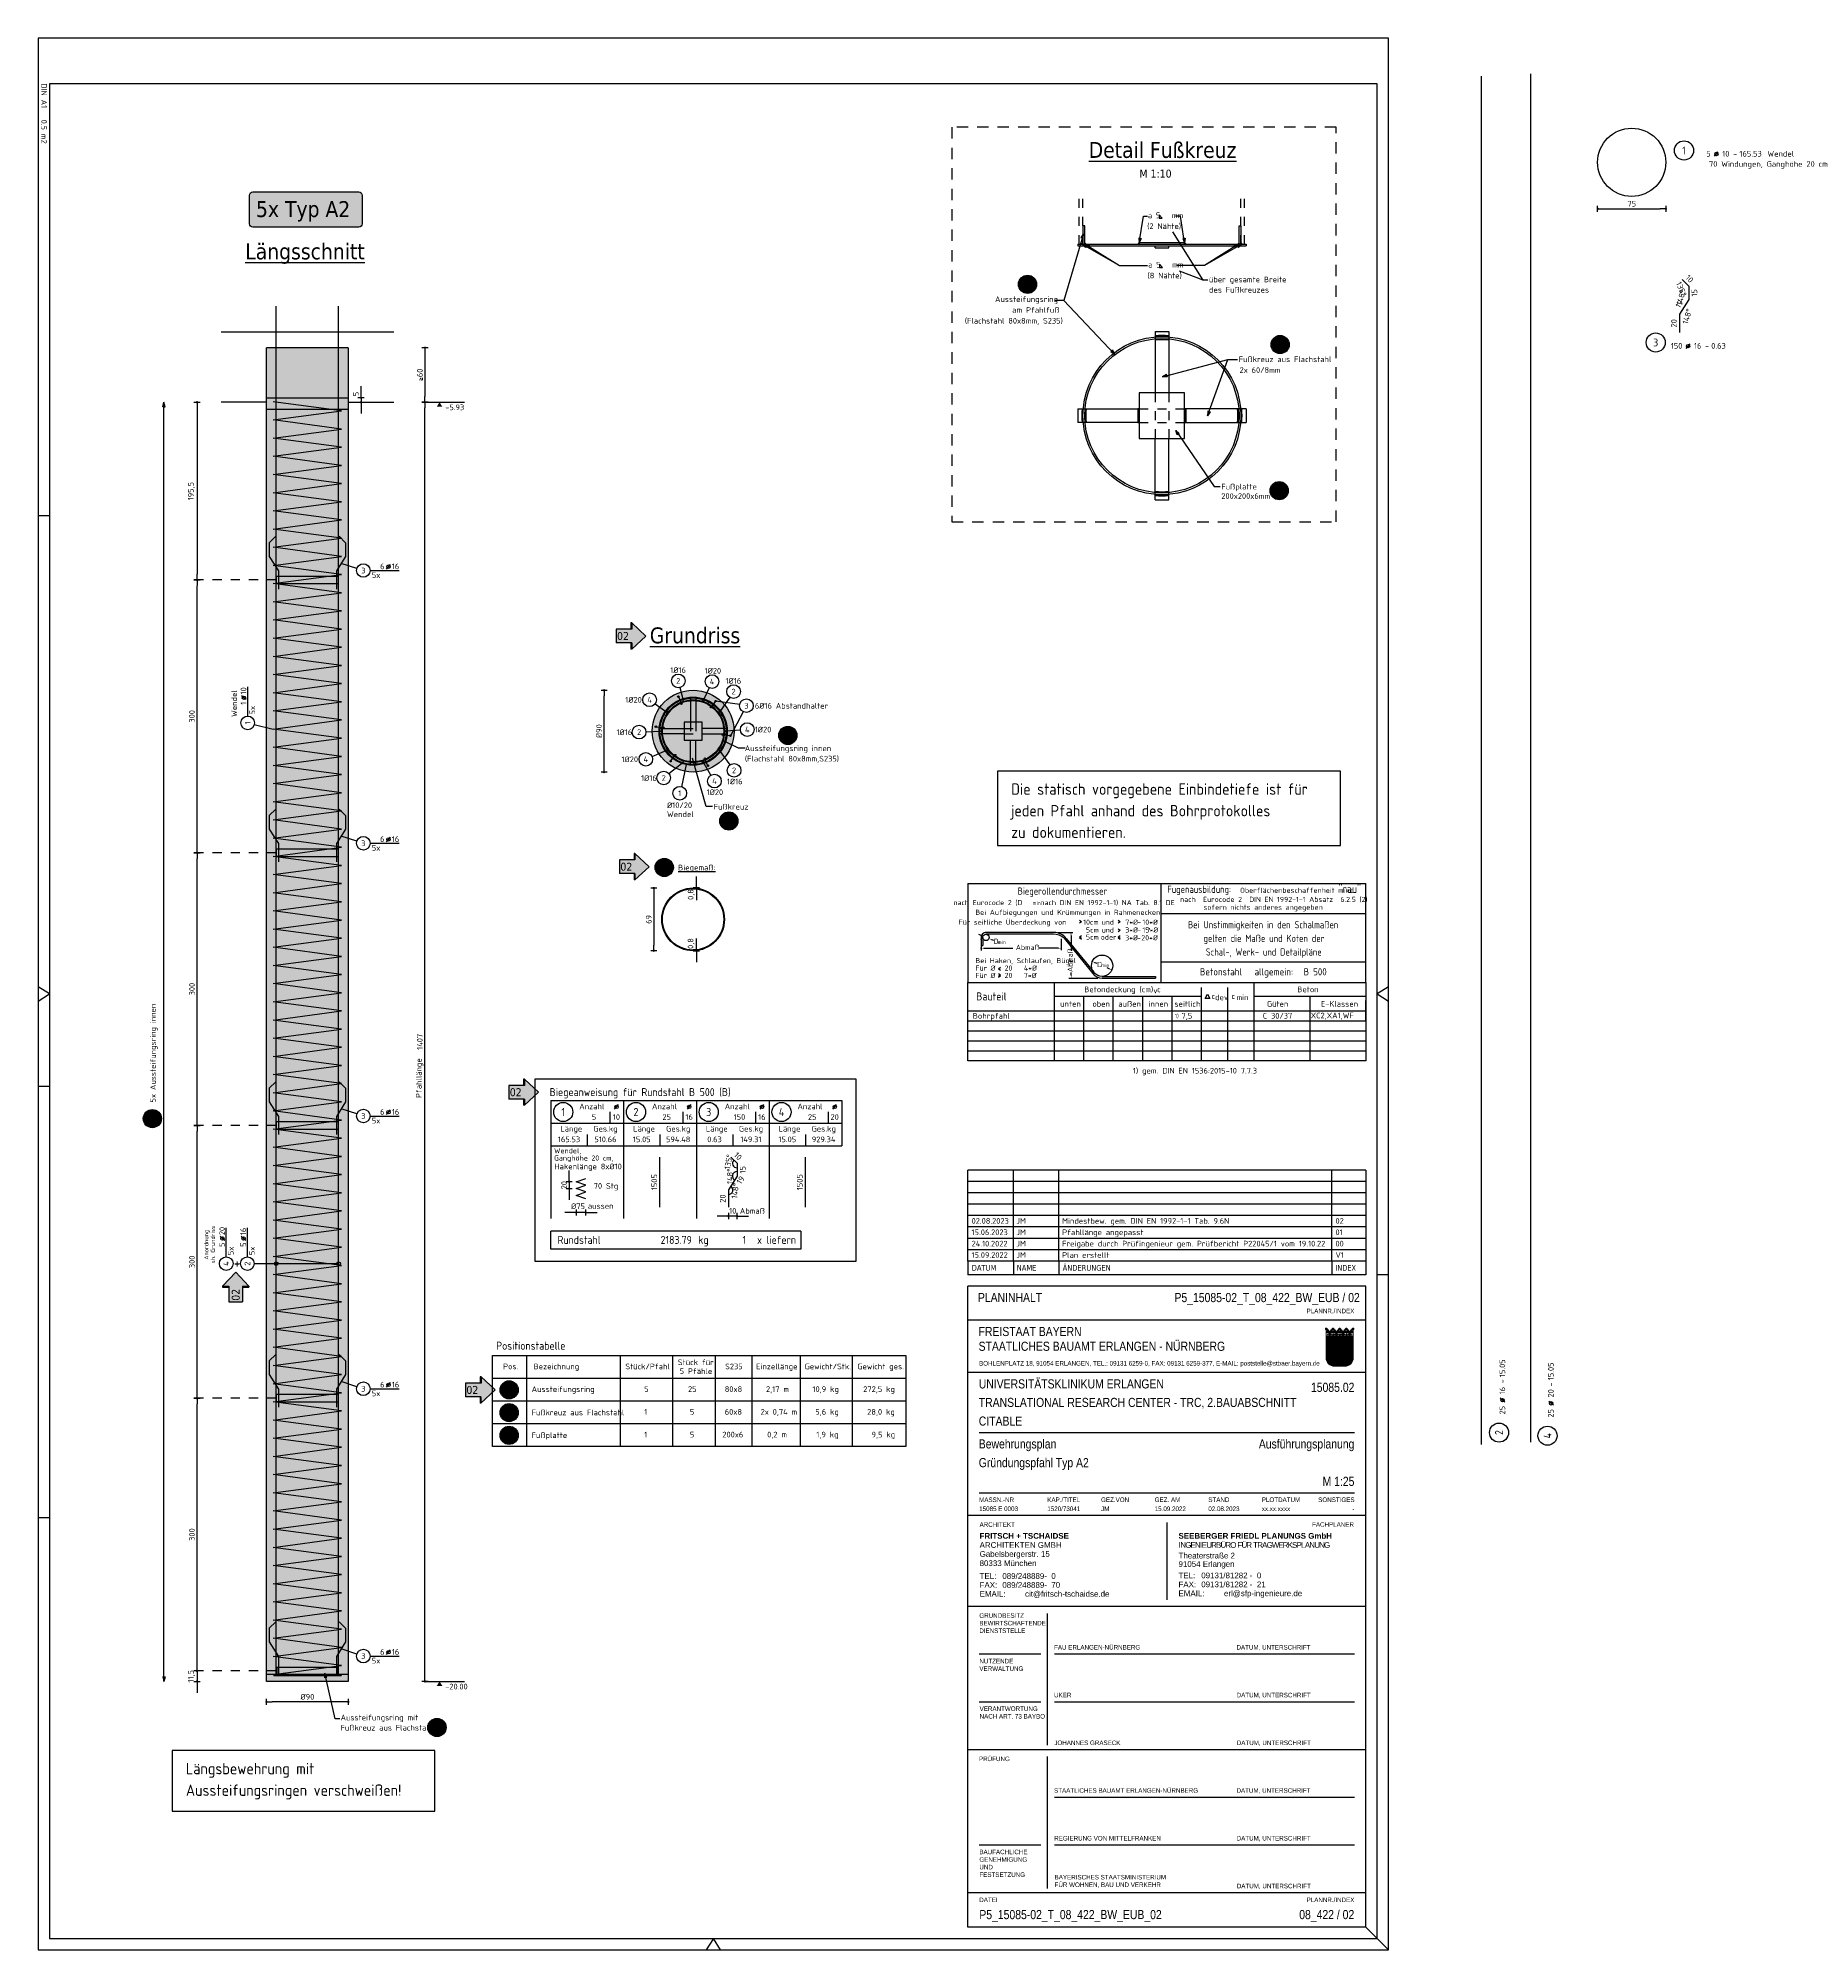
# Model space of a CAD drawing. Extents: x -167 to -147.5, y -143.8 to -122.7.
import ezdxf
from ezdxf.enums import TextEntityAlignment as Align

# ---------------------------------------------------------------- set-up
doc = ezdxf.new("R2010")
doc.units = 0
doc.header["$LTSCALE"] = 0.25
for name, pattern in [('AUSGEZOGEN', [1000.01, 1000, 0.01]), ('DASHDOT2', [0.5, 0.25, -0.125, 0, -0.125]), ('DOT', [0.175, 0.05, -0.125]), ('PUNKT', [0.175, 0.05, -0.125]), ('STRICHLINIE', [0.75, 0.5, -0.25])]:
    doc.linetypes.add(name, pattern=pattern)
for name, color, linetype in [('1__LINE_ACI_7', 7, 'Continuous'), ('40 A Plankopf Text F+T', 7, 'Continuous'), ('ACHSEN', 7, 'Continuous'), ('BET-ANS', 7, 'Continuous'), ('BETON', 7, 'Continuous'), ('DETAIL', 7, 'Continuous'), ('DRUEBER', 7, 'Continuous'), ('grau_hell', 7, 'Continuous'), ('grau_mittel', 7, 'Continuous'), ('HILFE', 7, 'Continuous'), ('index', 7, 'Continuous'), ('koten', 7, 'Continuous'), ('MASSE', 7, 'Continuous'), ('OBJEKT', 7, 'Continuous'), ('POS', 7, 'Continuous'), ('RAHMEN', 7, 'Continuous'), ('RND', 7, 'Continuous'), ('RND_BILD', 7, 'Continuous'), ('STAHL', 7, 'Continuous'), ('STEMPEL', 7, 'Continuous'), ('TEXT', 7, 'Continuous')]:
    doc.layers.add(name, color=color, linetype=linetype)
doc.layers.add('NOPLOT', color=7, linetype='Continuous', plot=False)
doc.styles.add('ERSTELLTER_STIL_3', font='arial.ttf')
doc.styles.add('ERSTELLTER_STIL_4', font='arialbd.ttf')
doc.styles.add('helv', font='tahoma.ttf')
doc.styles.add('plankopf_ArialN', font='ARIALN.TTF')
doc.styles.add('txt', font='isocp.shx')
doc.linetypes.add('ZICKZACK', pattern='A,0.0001,-0.2,[131,ltypeshp.shx,S=0.2,R=0,X=-0.2,Y=0],-0.4,[131,ltypeshp.shx,S=0.2,R=180,X=0.2,Y=0],-0.2', length=0.8001)
doc.dimstyles.new('DOT_I', dxfattribs={"dimscale": 0.25, "dimtxt": 0.25, "dimasz": 0.25, "dimexe": 0.1, "dimexo": 0.3, "dimgap": 0.1, "dimtad": 1, "dimdec": 3, "dimzin": 3, "dimtxsty": 'txt', "dimblk": 'DOT', "dimblk1": 'DOT', "dimblk2": 'DOT', "dimsah": 1, "dimcen": 0.1, "dimse1": 1, "dimse2": 1, "dimazin": 0, "dimtfac": 1, "dimtdec": 4, "dimtix": 1, "dimtmove": 2, "dimatfit": 3, "dimfxl": 0, "dimtvp": 1, "dimtolj": 1, "dimtzin": 0, "dimarcsym": 0})
pattern_1 = [(0, (-322.07857, -163.97815), (8e-17, 0.254), [])]

# ---------------------------------------------------------------- blocks, each defined once
blk = doc.blocks.new('DINA1')
at = {"layer": 'RAHMEN'}
for p, q in [((0, 59.4), (0, 0)), ((84.1, 59.4), (0, 59.4)), ((84.1, 0), (84.1, 59.4)), ((0, 0), (84.1, 0))]:
    blk.add_line(p, q, dxfattribs=at)
at = {"layer": 'RAHMEN', "color": 5}
for p, q in [((2, 58.9), (2, 0.5)), ((83.6, 58.9), (2, 58.9)), ((83.6, 0.5), (83.6, 58.9)), ((2, 0.5), (83.6, 0.5))]:
    blk.add_line(p, q, dxfattribs=at)
at = {"layer": 'RAHMEN', "color": 7, "linetype": 'Continuous'}
for p, q in [((41.74, 59.4), (42.05, 58.9)), ((42.05, 58.9), (42.36, 59.4)), ((84.1, 30.01), (83.6, 29.7)), ((83.6, 29.7), (84.1, 29.39)), ((42.05, 0.5), (41.74, 0)), ((42.36, 0), (42.05, 0.5))]:
    blk.add_line(p, q, dxfattribs=at)
at = {"layer": 'RAHMEN', "color": 7}
for p, q in [((21, 0), (21, 0.5)), ((46.1, 0), (46.1, 0.5)), ((65.1, 0.5), (65.1, 0))]:
    blk.add_line(p, q, dxfattribs=at)
at = {"layer": 'RAHMEN', "color": 7, "style": 'txt'}
blk.add_text('DIN A1   0.5 m2', height=0.25, dxfattribs=at).set_placement((1.989, 0.133))
blk = doc.blocks.new('Bundeslandwappen')
at = {"lineweight": 9, "true_color": 0xffffff}
for points in [[(-5.75, 16.5), (-5.98, 16.5), (-5.98, 16.29), (-5.75, 16.29)], [(-5.09, 15.68), (-5.31, 15.68), (-5.31, 15.47), (-5.09, 15.47)], [(-3.49, 15.68), (-3.71, 15.68), (-3.71, 15.47), (-3.49, 15.47)], [(-2.82, 16.5), (-3.05, 16.5), (-3.05, 16.29), (-2.82, 16.29)], [(-2.15, 15.68), (-2.38, 15.68), (-2.38, 15.47), (-2.15, 15.47)], [(-0.56, 15.68), (-0.78, 15.68), (-0.78, 15.47), (-0.56, 15.47)], [(0.11, 16.5), (-0.11, 16.5), (-0.11, 16.29), (0.11, 16.29)], [(0.78, 15.68), (0.56, 15.68), (0.56, 15.47), (0.78, 15.47)], [(2.38, 15.68), (2.15, 15.68), (2.15, 15.47), (2.38, 15.47)], [(3.05, 16.5), (2.82, 16.5), (2.82, 16.29), (3.05, 16.29)], [(3.71, 15.68), (3.49, 15.68), (3.49, 15.47), (3.71, 15.47)], [(5.31, 15.68), (5.09, 15.68), (5.09, 15.47), (5.31, 15.47)], [(5.98, 16.5), (5.75, 16.5), (5.75, 16.29), (5.98, 16.29)]]:
    blk.add_hatch(color=7, dxfattribs=at).paths.add_polyline_path(points)
at = {"true_color": 0xffffff}
for points in [[(-5.34, 12.59), (-5.7, 12.59), (-5.7, 12.19), (-5.07, 11.96)], [(-3.57, 8.42), (-5.7, 9.18), (-5.7, 6.17), (-2.07, 4.88)], [(-1.42, 10.67), (-5.07, 11.96), (-3.57, 8.42), (0.08, 7.13)], [(0.86, 12.59), (-2.24, 12.59), (-1.42, 10.67), (2.23, 9.38)], [(3.96, 12.59), (1.66, 12.59), (4.37, 11.63)], [(5.7, 8.15), (2.23, 9.38), (3.73, 5.84), (5.7, 5.14)], [(5.7, 11.16), (4.37, 11.63), (5.7, 8.5)], [(-5.7, 6.14), (-5.7, 3.7, 0.041392), (-5.65, 3.14), (-4.21, 2.63)], [(-0.56, 1.34), (-4.21, 2.63), (-3.29, 0.45, 0.073774), (-2.3, 0.3), (-0.12, 0.3)], [(1.58, 3.59), (-2.07, 4.88), (-0.56, 1.34), (2.36, 0.3, 0.043654), (2.95, 0.36)], [(3.73, 5.84), (0.08, 7.13), (1.58, 3.59), (5.23, 2.29)]]:
    blk.add_hatch(color=7, dxfattribs=at).paths.add_polyline_path(points)
at = {"lineweight": 9}
h = blk.add_hatch(dxfattribs=at)
h.set_pattern_fill('ANSI31', color=256, scale=0.08, angle=315, style=0)
h.set_pattern_definition(pattern_1)
h.paths.add_polyline_path([(-5.07, 11.96), (-5.7, 12.19), (-5.7, 9.18), (-3.57, 8.42)])
h = blk.add_hatch(dxfattribs=at)
h.set_pattern_fill('ANSI31', color=256, scale=0.08, angle=315, style=0)
h.set_pattern_definition(pattern_1)
h.paths.add_polyline_path([(-2.24, 12.59), (-5.34, 12.59), (-5.07, 11.96), (-1.42, 10.67)])
h = blk.add_hatch(dxfattribs=at)
h.set_pattern_fill('ANSI31', color=256, scale=0.08, angle=315, style=0)
h.set_pattern_definition(pattern_1)
h.paths.add_polyline_path([(0.08, 7.13), (-3.57, 8.42), (-2.07, 4.88), (1.58, 3.59)])
h = blk.add_hatch(dxfattribs=at)
h.set_pattern_fill('ANSI31', color=256, scale=0.08, angle=315, style=0)
h.set_pattern_definition(pattern_1)
h.paths.add_polyline_path([(2.23, 9.38), (-1.42, 10.67), (0.08, 7.13), (3.73, 5.84)])
h = blk.add_hatch(dxfattribs=at)
h.set_pattern_fill('ANSI31', color=256, scale=0.08, angle=315, style=0)
h.set_pattern_definition(pattern_1)
h.paths.add_polyline_path([(4.37, 11.63), (1.66, 12.59), (0.86, 12.59), (2.23, 9.38), (5.7, 8.15), (5.7, 8.5)])
h = blk.add_hatch(dxfattribs=at)
h.set_pattern_fill('ANSI31', color=256, scale=0.08, angle=315, style=0)
h.set_pattern_definition(pattern_1)
h.paths.add_polyline_path([(5.7, 12.59), (3.96, 12.59), (4.37, 11.63), (5.7, 11.16)])
h = blk.add_hatch(dxfattribs=at)
h.set_pattern_fill('ANSI31', color=256, scale=0.08, angle=315, style=0)
h.set_pattern_definition(pattern_1)
h.paths.add_polyline_path([(-2.07, 4.88), (-5.7, 6.17), (-5.7, 6.14), (-4.21, 2.63), (-0.56, 1.34)])
h = blk.add_hatch(dxfattribs=at)
h.set_pattern_fill('ANSI31', color=256, scale=0.08, angle=315, style=0)
h.set_pattern_definition(pattern_1)
h.paths.add_polyline_path([(-4.21, 2.63), (-5.65, 3.14, 0.285055), (-3.29, 0.45)])
h = blk.add_hatch(dxfattribs=at)
h.set_pattern_fill('ANSI31', color=256, scale=0.08, angle=315, style=0)
h.set_pattern_definition(pattern_1)
h.paths.add_polyline_path([(-0.56, 1.34), (-0.12, 0.3), (2.3, 0.3, 0.004354), (2.36, 0.3)])
h = blk.add_hatch(dxfattribs=at)
h.set_pattern_fill('ANSI31', color=256, scale=0.08, angle=315, style=0)
h.set_pattern_definition(pattern_1)
h.paths.add_polyline_path([(5.31, 2.11), (5.23, 2.29), (1.58, 3.59), (2.95, 0.36, 0.22704)])
h = blk.add_hatch(dxfattribs=at)
h.set_pattern_fill('ANSI31', color=256, scale=0.08, angle=315, style=0)
h.set_pattern_definition(pattern_1)
h.paths.add_polyline_path([(5.7, 5.14), (3.73, 5.84), (5.23, 2.29), (5.37, 2.24, 0.111178), (5.7, 3.7)])
for p, q in [((-6, 16.1), (-6, 3.7)), ((-6, 13.29), (6, 13.29)), ((-6, 12.94), (6, 12.94)), ((-5.7, 12.59), (-5.7, 3.7)), ((-5.7, 12.59), (5.7, 12.59)), ((-5.7, 12.19), (5.7, 8.15)), ((-5.7, 9.18), (5.7, 5.14)), ((-5.64, 14.97), (-5.64, 15.18)), ((-5.61, 16.59), (-5.62, 16.68)), ((-5.34, 12.59), (-0.12, 0.3)), ((-5.33, 15.19), (-5.33, 15.05)), ((-4.68, 14.54), (-5.26, 14.54)), ((-4.12, 14.54), (-3.54, 14.54)), ((-3.47, 15.19), (-3.47, 15.05)), ((-3.36, 13.9), (-2.93, 14.17)), ((-2.93, 13.63), (-3.36, 13.9)), ((-3.19, 16.59), (-3.18, 16.67)), ((-3.16, 14.97), (-3.16, 15.18)), ((-2.93, 15.58), (-2.93, 14.47)), ((-2.93, 14.17), (-2.5, 13.9)), ((-2.5, 13.9), (-2.93, 13.63)), ((-2.71, 14.97), (-2.71, 15.18)), ((-2.68, 16.59), (-2.69, 16.67)), ((-2.4, 15.19), (-2.4, 15.05)), ((-1.74, 14.54), (-2.32, 14.54)), ((-2.24, 12.59), (2.95, 0.36)), ((-1.19, 14.54), (-0.61, 14.54)), ((-0.54, 15.19), (-0.54, 15.05)), ((0, 14.17), (-0.43, 13.9)), ((-0.43, 13.9), (0, 13.63)), ((-0.25, 16.59), (-0.24, 16.67)), ((-0.22, 14.97), (-0.22, 15.18)), ((0, 15.58), (0, 14.47)), ((0.43, 13.9), (0, 14.17)), ((0, 13.63), (0.43, 13.9)), ((0.22, 14.97), (0.22, 15.18)), ((0.25, 16.59), (0.24, 16.67)), ((0.54, 15.19), (0.54, 15.05)), ((1.19, 14.54), (0.61, 14.54)), ((0.86, 12.59), (5.31, 2.11)), ((1.66, 12.59), (5.7, 11.16)), ((1.74, 14.54), (2.32, 14.54)), ((2.4, 15.19), (2.4, 15.05)), ((2.93, 14.17), (2.5, 13.9)), ((2.5, 13.9), (2.93, 13.63)), ((2.68, 16.59), (2.69, 16.67)), ((2.71, 14.97), (2.71, 15.18)), ((2.93, 15.58), (2.93, 14.47)), ((3.36, 13.9), (2.93, 14.17)), ((2.93, 13.63), (3.36, 13.9)), ((3.16, 14.97), (3.16, 15.18)), ((3.19, 16.59), (3.18, 16.67)), ((3.47, 15.19), (3.47, 15.05)), ((4.12, 14.54), (3.54, 14.54)), ((3.96, 12.59), (5.7, 8.5)), ((4.68, 14.54), (5.26, 14.54)), ((5.33, 15.19), (5.33, 15.05)), ((5.61, 16.59), (5.62, 16.68)), ((5.64, 14.97), (5.64, 15.18)), ((5.7, 3.7), (5.7, 12.59)), ((6, 3.7), (6, 16.1)), ((-5.7, 6.17), (5.37, 2.24)), ((-5.7, 6.14), (-3.29, 0.45)), ((-5.66, 3.14), (2.36, 0.3)), ((-2.3, 0.3), (2.3, 0.3)), ((-2.3, 0), (2.3, 0))]:
    blk.add_line(p, q, dxfattribs=at)
for points in [[(-5.75, 16.29), (-5.98, 16.29), (-5.98, 16.5), (-5.75, 16.5)], [(-5.09, 15.47), (-5.31, 15.47), (-5.31, 15.68), (-5.09, 15.68)], [(-4.07, 13.71), (-4.83, 13.71), (-4.83, 14.1), (-4.07, 14.1)], [(-3.71, 15.47), (-3.49, 15.47), (-3.49, 15.68), (-3.71, 15.68)], [(-2.82, 16.29), (-3.05, 16.29), (-3.05, 16.5), (-2.82, 16.5)], [(-2.15, 15.47), (-2.38, 15.47), (-2.38, 15.68), (-2.15, 15.68)], [(-1.8, 13.71), (-1.04, 13.71), (-1.04, 14.1), (-1.8, 14.1)], [(-0.78, 15.47), (-0.56, 15.47), (-0.56, 15.68), (-0.78, 15.68)], [(0.11, 16.29), (-0.11, 16.29), (-0.11, 16.5), (0.11, 16.5)], [(0.78, 15.47), (0.56, 15.47), (0.56, 15.68), (0.78, 15.68)], [(1.8, 13.71), (1.04, 13.71), (1.04, 14.1), (1.8, 14.1)], [(2.15, 15.47), (2.38, 15.47), (2.38, 15.68), (2.15, 15.68)], [(3.05, 16.29), (2.82, 16.29), (2.82, 16.5), (3.05, 16.5)], [(3.71, 15.47), (3.49, 15.47), (3.49, 15.68), (3.71, 15.68)], [(4.07, 13.71), (4.83, 13.71), (4.83, 14.1), (4.07, 14.1)], [(5.09, 15.47), (5.31, 15.47), (5.31, 15.68), (5.09, 15.68)], [(5.75, 16.29), (5.98, 16.29), (5.98, 16.5), (5.75, 16.5)]]:
    blk.add_lwpolyline(points, close=True, dxfattribs=at)
for centre in [(-5.28, 13.9), (-3.71, 13.9), (-2.2, 13.9), (-0.68, 13.9), (0.68, 13.9), (2.2, 13.9), (3.71, 13.9), (5.28, 13.9)]:
    blk.add_circle(centre, 0.123, dxfattribs=at)
for centre, radius, start, end in [((-2.93, 16.58), 0.264, 24.0166, 155.34093), ((0, 16.58), 0.264, 24.0166, 155.34093), ((2.93, 16.58), 0.264, 24.0166, 155.34093), ((-5.89, 16.45), 0.362, 44.66814, 253.11831), ((-5.67, 16.67), 0.05, 6.6615, 44.66814), ((-5.49, 15.18), 0.157, 3.2756, 179.55206), ((-5.19, 14.99), 0.453, 182.83284, 261.30427), ((-5.56, 16.59), 0.05, 186.6615, 265.62087), ((-5.42, 15.99), 0.179, 74.78828, 15.13561), ((-5.59, 16.26), 0.281, 346.02321, 85.62087), ((-5.36, 16.21), 0.05, 254.78828, 346.02321), ((-5.26, 15.23), 0.191, 249.63581, 3.08566), ((-5.2, 16.05), 0.05, 93.06329, 195.13561), ((-5.19, 15.87), 0.224, 350.95424, 93.06329), ((-5.02, 15.24), 0.05, 82.94673, 183.08566), ((-4.99, 15.54), 0.249, 262.94673, 77.88554), ((-4.92, 15.83), 0.05, 170.95424, 257.88554), ((-4.62, 14.89), 0.224, 71.40005, 0), ((-4.71, 14.85), 0.312, 275.96495, 353.97732), ((-4.4, 15.24), 0.208, 317.07745, 222.92255), ((-4.18, 14.89), 0.224, 180, 108.59995), ((-4.09, 14.85), 0.312, 186.02268, 264.03505), ((-3.81, 15.54), 0.249, 102.11446, 277.05327), ((-3.88, 15.83), 0.05, 282.11446, 9.04576), ((-3.61, 15.87), 0.224, 86.93671, 189.04576), ((-3.78, 15.24), 0.05, 356.91434, 97.05327), ((-3.54, 15.23), 0.191, 176.91434, 290.36419), ((-3.6, 16.05), 0.05, 344.86439, 86.93671), ((-3.38, 15.99), 0.179, 164.86439, 105.21172), ((-3.61, 14.99), 0.453, 278.69573, 357.16716), ((-3.21, 16.26), 0.281, 94.37913, 193.97679), ((-3.44, 16.21), 0.05, 193.97679, 285.21172), ((-3.31, 15.18), 0.157, 0.44794, 176.7244), ((-3.24, 16.59), 0.05, 274.37913, 353.3385), ((-3.13, 16.67), 0.05, 155.22882, 173.3385), ((-2.55, 15.18), 0.157, 3.2756, 179.55206), ((-2.26, 14.99), 0.453, 182.83284, 261.30427), ((-2.74, 16.66), 0.05, 6.6615, 24.0166), ((-2.63, 16.59), 0.05, 186.6615, 265.62087), ((-2.49, 15.99), 0.179, 74.78828, 15.13561), ((-2.65, 16.26), 0.281, 346.02321, 85.62087), ((-2.43, 16.21), 0.05, 254.78828, 346.02321), ((-2.33, 15.23), 0.191, 249.63581, 3.08566), ((-2.27, 16.05), 0.05, 93.06329, 195.13561), ((-2.26, 15.87), 0.224, 350.95424, 93.06329), ((-2.09, 15.24), 0.05, 82.94673, 183.08566), ((-2.05, 15.54), 0.249, 262.94673, 77.88554), ((-1.99, 15.83), 0.05, 170.95424, 257.88554), ((-1.69, 14.89), 0.224, 71.40005, 0), ((-1.78, 14.85), 0.312, 275.96495, 353.97732), ((-1.47, 15.24), 0.208, 317.07745, 222.92255), ((-1.24, 14.89), 0.224, 180, 108.59995), ((-1.16, 14.85), 0.312, 186.02268, 264.03505), ((-0.88, 15.54), 0.249, 102.11446, 277.05327), ((-0.94, 15.83), 0.05, 282.11446, 9.04576), ((-0.67, 15.87), 0.224, 86.93671, 189.04576), ((-0.84, 15.24), 0.05, 356.91434, 97.05327), ((-0.6, 15.23), 0.191, 176.91434, 290.36419), ((-0.66, 16.05), 0.05, 344.86439, 86.93671), ((-0.44, 15.99), 0.179, 164.86439, 105.21172), ((-0.68, 14.99), 0.453, 278.69573, 357.16716), ((-0.28, 16.26), 0.281, 94.37913, 193.97679), ((-0.5, 16.21), 0.05, 193.97679, 285.21172), ((-0.38, 15.18), 0.157, 0.44794, 176.7244), ((-0.3, 16.59), 0.05, 274.37913, 353.3385), ((-0.19, 16.67), 0.05, 155.22882, 173.3385), ((0.38, 15.18), 0.157, 3.2756, 179.55206), ((0.68, 14.99), 0.453, 182.83284, 261.30427), ((0.19, 16.66), 0.05, 6.6615, 24.0166), ((0.3, 16.59), 0.05, 186.6615, 265.62087), ((0.44, 15.99), 0.179, 74.78828, 15.13561), ((0.28, 16.26), 0.281, 346.02321, 85.62087), ((0.5, 16.21), 0.05, 254.78828, 346.02321), ((0.6, 15.23), 0.191, 249.63581, 3.08566), ((0.66, 16.05), 0.05, 93.06329, 195.13561), ((0.67, 15.87), 0.224, 350.95424, 93.06329), ((0.84, 15.24), 0.05, 82.94673, 183.08566), ((0.88, 15.54), 0.249, 262.94673, 77.88554), ((0.94, 15.83), 0.05, 170.95424, 257.88554), ((1.24, 14.89), 0.224, 71.40005, 0), ((1.16, 14.85), 0.312, 275.96495, 353.97732), ((1.47, 15.24), 0.208, 317.07745, 222.92255), ((1.69, 14.89), 0.224, 180, 108.59995), ((1.78, 14.85), 0.312, 186.02268, 264.03505), ((2.05, 15.54), 0.249, 102.11446, 277.05327), ((1.99, 15.83), 0.05, 282.11446, 9.04576), ((2.26, 15.87), 0.224, 86.93671, 189.04576), ((2.09, 15.24), 0.05, 356.91434, 97.05327), ((2.33, 15.23), 0.191, 176.91434, 290.36419), ((2.27, 16.05), 0.05, 344.86439, 86.93671), ((2.49, 15.99), 0.179, 164.86439, 105.21172), ((2.26, 14.99), 0.453, 278.69573, 357.16716), ((2.65, 16.26), 0.281, 94.37913, 193.97679), ((2.43, 16.21), 0.05, 193.97679, 285.21172), ((2.55, 15.18), 0.157, 0.44794, 176.7244), ((2.63, 16.59), 0.05, 274.37913, 353.3385), ((2.74, 16.67), 0.05, 155.22882, 173.3385), ((3.31, 15.18), 0.157, 3.2756, 179.55206), ((3.61, 14.99), 0.453, 182.83284, 261.30427), ((3.13, 16.66), 0.05, 6.6615, 24.0166), ((3.24, 16.59), 0.05, 186.6615, 265.62087), ((3.38, 15.99), 0.179, 74.78828, 15.13561), ((3.21, 16.26), 0.281, 346.02321, 85.62087), ((3.44, 16.21), 0.05, 254.78828, 346.02321), ((3.54, 15.23), 0.191, 249.63581, 3.08566), ((3.6, 16.05), 0.05, 93.06329, 195.13561), ((3.61, 15.87), 0.224, 350.95424, 93.06329), ((3.78, 15.24), 0.05, 82.94673, 183.08566), ((3.81, 15.54), 0.249, 262.94673, 77.88554), ((3.88, 15.83), 0.05, 170.95424, 257.88554), ((4.18, 14.89), 0.224, 71.40005, 0), ((4.09, 14.85), 0.312, 275.96495, 353.97732), ((4.4, 15.24), 0.208, 317.07745, 222.92255), ((4.62, 14.89), 0.224, 180, 108.59995), ((4.71, 14.85), 0.312, 186.02268, 264.03505), ((4.99, 15.54), 0.249, 102.11446, 277.05327), ((4.92, 15.83), 0.05, 282.11446, 9.04576), ((5.19, 15.87), 0.224, 86.93671, 189.04576), ((5.02, 15.24), 0.05, 356.91434, 97.05327), ((5.26, 15.23), 0.191, 176.91434, 290.36419), ((5.2, 16.05), 0.05, 344.86439, 86.93671), ((5.42, 15.99), 0.179, 164.86439, 105.21172), ((5.19, 14.99), 0.453, 278.69573, 357.16716), ((5.59, 16.26), 0.281, 94.37913, 193.97679), ((5.36, 16.21), 0.05, 193.97679, 285.21172), ((5.49, 15.18), 0.157, 0.44794, 176.7244), ((5.56, 16.59), 0.05, 274.37913, 353.3385), ((5.67, 16.67), 0.05, 135.33186, 173.3385), ((5.89, 16.45), 0.362, 286.88169, 135.33186), ((-2.3, 3.7), 3.7, 180, 270), ((-2.3, 3.7), 3.4, 180, 270), ((2.3, 3.7), 3.7, 270, 0), ((2.3, 3.7), 3.4, 270, 0)]:
    blk.add_arc(centre, radius, start, end, dxfattribs=at)
blk = doc.blocks.new('Plankopf_PU')
for p, q in [((-18.5, 25.4), (-18.5, 27.7)), ((-1, 27.7), (-18.5, 27.7)), ((-1, 27.7), (-18.5, 27.7)), ((-1, 25.4), (-1, 27.7)), ((-1, 25.4), (-18.5, 25.4)), ((-1, 25.4), (-18.5, 25.4)), ((-18.5, 19.1), (-18.5, 25.4)), ((-1, 19.1), (-1, 25.4)), ((-1.5, 22.75), (-18, 22.75)), ((-18, 20.1), (-1.5, 20.1)), ((-18.5, 15.1), (-18.5, 19.1)), ((-1, 19.1), (-18.5, 19.1)), ((-9.75, 18.8), (-9.75, 15.4)), ((-1, 15.1), (-1, 19.1)), ((-1, 15.1), (-18.5, 15.1)), ((-1, 15.1), (-18.5, 15.1)), ((-18.5, 8.8), (-18.5, 15.1)), ((-15, 9), (-15, 14.8)), ((-1, 8.8), (-1, 15.1)), ((-15.3, 13), (-18, 13)), ((-1.5, 13), (-14.7, 13)), ((-15.3, 10.9), (-18, 10.9)), ((-1.5, 10.9), (-14.7, 10.9)), ((-18.5, 2.5), (-18.5, 8.8)), ((-1, 8.8), (-18.5, 8.8)), ((-15, 2.7), (-15, 8.5)), ((-1, 2.5), (-1, 8.8)), ((-1.5, 6.7), (-14.7, 6.7)), ((-15.3, 4.6), (-18, 4.6)), ((-1.5, 4.6), (-14.7, 4.6)), ((-1, 2.5), (-18.5, 2.5)), ((-18.5, 1), (-18.5, 2.5)), ((-1, 2.5), (-18.5, 2.5)), ((-1, 1), (-1, 2.5)), ((-1, 1), (-18.5, 1))]:
    blk.add_line(p, q)
at = {"xscale": 0.1, "yscale": 0.1, "zscale": 0.1}
blk.add_blockref('Bundeslandwappen', (-2.148, 25.669), dxfattribs=at)
at = {"linetype": 'AUSGEZOGEN', "lineweight": 35, "style": 'plankopf_ArialN'}
for s, height, p in [('FREISTAAT BAYERN', 0.4, (-18.032, 27.401)), ('PRÜFUNG', 0.2, (-18.013, 8.5))]:
    blk.add_text(s, height=height, dxfattribs=at).set_placement(p, align=Align.TOP_LEFT)
blk.add_text('STAATLICHES BAUAMT ERLANGEN - NÜRNBERG', height=0.4, dxfattribs=at).set_placement((-18.032, 26.552), align=Align.MIDDLE_LEFT)
at = {"style": 'plankopf_ArialN'}
for s, p in [('BOHLENPLATZ 18, 91054 ERLANGEN, TEL.: 09131 6259-0, FAX: 09131 6259-377, E-MAIL: poststelle@stbaer.bayern.de', (-18.012, 25.702)), ('MASSN.-NR', (-18.011, 19.698)), ('KAP./TITEL', (-15.01, 19.698)), ('GEZ.VON', (-12.644, 19.7)), ('GEZ. AM', (-10.286, 19.7)), ('STAND', (-7.927, 19.702)), ('PLOTDATUM', (-5.574, 19.7)), ('FAU ERLANGEN-NÜRNBERG', (-14.712, 13.207)), ('DATUM, UNTERSCHRIFT', (-6.687, 13.207)), ('UKER', (-14.712, 11.107)), ('DATUM, UNTERSCHRIFT', (-6.68, 11.106)), ('JOHANNES GRASECK', (-14.7, 9.005)), ('DATUM, UNTERSCHRIFT', (-6.675, 9.005)), ('STAATLICHES BAUAMT ERLANGEN-NÜRNBERG', (-14.712, 6.907)), ('DATUM, UNTERSCHRIFT', (-6.687, 6.907)), ('REGIERUNG VON MITTELFRANKEN', (-14.705, 4.806)), ('DATUM, UNTERSCHRIFT', (-6.68, 4.806)), ('DATUM, UNTERSCHRIFT', (-6.675, 2.705)), ('DATEI', (-18.002, 2.095))]:
    blk.add_text(s, height=0.2, dxfattribs=at).set_placement(p)
for s, p in [('SONSTIGES', (-1.493, 19.7)), ('PLANNR./INDEX', (-1.501, 2.095))]:
    blk.add_text(s, height=0.2, dxfattribs=at).set_placement(p, align=Align.RIGHT)
at = {"linetype": 'AUSGEZOGEN', "lineweight": 35, "style": 'plankopf_ArialN'}
blk.add_text('ARCHITEKT', height=0.2, dxfattribs=at).set_placement((-17.989, 18.607))
blk.add_text('FACHPLANER', height=0.2, dxfattribs=at).set_placement((-1.52, 18.611), align=Align.RIGHT)
at = {"insert": (-5.574, 19.303), "char_height": 0.2, "attachment_point": 7, "style": 'plankopf_ArialN'}
blk.add_mtext('xx.xx.xxxx', dxfattribs=at)
at = {"char_height": 0.2, "attachment_point": 1, "style": 'plankopf_ArialN'}
for s, insert, width in [('GRUNDBESITZ\\PBEWIRTSCHAFTENDE DIENSTSTELLE', (-18, 14.804), 2.5), ('NUTZENDE^JVERWALTUNG', (-17.998, 12.8), 2.69843), ('VERANTWORTUNG  NACH ART. 73 BAYBO', (-17.988, 10.705), 2.68768), ('BAUFACHLICHE GENEHMIGUNG UND FESTSETZUNG', (-17.998, 4.404), 2.2311), ('BAYERISCHES STAATSMINISTERIUM ^JFÜR WOHNEN, BAU UND VERKEHR', (-14.689, 3.294), 9.29412)]:
    blk.add_mtext(s, dxfattribs=dict(at, insert=insert, width=width))
at = {"style": 'plankopf_ArialN'}
for tag, p in [('PROJEKTBEZEICHNUNGZ1', (-18.025, 24.578)), ('PROJEKTBEZEICHNUNGZ2', (-18.025, 23.761)), ('PROJEKTBEZEICHNUNGZ3', (-18.025, 22.941))]:
    blk.add_attdef(tag, text='', height=0.4, dxfattribs=at).set_placement(p, align=Align.BOTTOM_LEFT)
for tag, p in [('GEB.-NR', (-1.5, 24.946)), ('0.000X', (-1.507, 1.749))]:
    blk.add_attdef(tag, text='', height=0.4, dxfattribs=at).set_placement(p, align=Align.TOP_RIGHT)
for tag, p, height in [('PLANINHALTZ1', (-18.025, 22.055), 0.4), ('PLANINHALTZ2', (-18.025, 21.232), 0.4), ('PLANINHALTZ3', (-18.025, 20.409), 0.4), ('MASSN.-NR', (-18.005, 19.303), 0.2), ('KAPITEL/TITEL', (-15.01, 19.303), 0.2), ('GEZ_VON', (-12.644, 19.303), 0.2), ('GEZ_AM', (-10.286, 19.303), 0.2), ('STAND', (-7.927, 19.303), 0.2)]:
    blk.add_attdef(tag, p, '', height=height, dxfattribs=at)
for tag, height, p in [('PLANUNGSPHASE', 0.4, (-1.5, 22.055)), ('PROJEKTKATEGORIE', 0.4, (-1.5, 21.232)), ('MAßSTAB', 0.4, (-1.5, 20.409)), ('SONSTIGES', 0.2, (-1.5, 19.303))]:
    blk.add_attdef(tag, text='', height=height, dxfattribs=at).set_placement(p, align=Align.RIGHT)
at = {"layer": '40 A Plankopf Text F+T', "color": 7, "linetype": 'Continuous', "lineweight": 13, "char_height": 0.25, "attachment_point": 7}
for s, insert, style in [('\\A1;ARCHITEKTEN GMBH', (-17.988, 17.68), 'ERSTELLTER_STIL_3'), ('\\A1;FRITSCH + TSCHAIDSE ', (-17.988, 18.081), 'ERSTELLTER_STIL_4'), ('\\A1;SEEBERGER FRIEDL PLANUNGS GmbH', (-9.238, 18.081), 'ERSTELLTER_STIL_4'), ('\\A1;{\\T0.8;INGENIEURBÜRO FÜR TRAGWERKSPLANUNG}', (-9.238, 17.68), 'ERSTELLTER_STIL_3'), ('\\A1;80333 München', (-17.988, 16.879), 'ERSTELLTER_STIL_3'), ('\\A1;Gabelsbergerstr. 15', (-17.988, 17.212), 'ERSTELLTER_STIL_3'), ('\\A1;Theaterstraße 2', (-9.238, 17.212), 'ERSTELLTER_STIL_3'), ('\\A1;91054 Erlangen', (-9.238, 16.771), 'ERSTELLTER_STIL_3')]:
    blk.add_mtext(s, dxfattribs=dict(at, insert=insert, style=style))
at = {"layer": '40 A Plankopf Text F+T', "color": 7, "linetype": 'Continuous', "lineweight": 13, "char_height": 0.25, "attachment_point": 7, "line_spacing_factor": 0.945293, "style": 'ERSTELLTER_STIL_3'}
for s, insert in [('\\A1;TEL: ^I089/248889-  0\\PFAX: ^I089/248889-  70\\PEMAIL: ^Icit@fritsch-tschaidse.de', (-17.988, 15.481)), ('\\A1;TEL: ^I09131/81282 -  0\\PFAX: ^I09131/81282 -  21\\PEMAIL: ^Ierl@sfp-ingenieure.de', (-9.238, 15.481))]:
    blk.add_mtext(s, dxfattribs=dict(at, insert=insert))
blk = doc.blocks.new('Plankopf-ER')
at = {"layer": 'RAHMEN', "color": 7, "linetype": 'Continuous'}
for p, q in [((-0.5, 4.6), (-18, 4.6)), ((-18, 4.1), (-18, 4.6)), ((-16, 4.1), (-16, 4.6)), ((-14, 4.1), (-14, 4.6)), ((-2, 4.1), (-2, 4.6)), ((-0.5, 4.6), (-0.5, 4.1)), ((-0.5, 4.1), (-18, 4.1)), ((-18, 3.6), (-18, 4.1)), ((-0.5, 3.6), (-18, 3.6)), ((-18, 3.1), (-18, 3.6)), ((-16, 3.6), (-16, 4.1)), ((-16, 3.1), (-16, 3.6)), ((-14, 3.6), (-14, 4.1)), ((-14, 3.1), (-14, 3.6)), ((-2, 3.6), (-2, 4.1)), ((-2, 3.1), (-2, 3.6)), ((-0.5, 4.1), (-0.5, 3.6)), ((-0.5, 3.6), (-0.5, 3.1)), ((-0.5, 3.1), (-18, 3.1)), ((-18, 2.6), (-18, 3.1)), ((-0.5, 2.6), (-18, 2.6)), ((-18, 2.1), (-18, 2.6)), ((-16, 2.6), (-16, 3.1)), ((-16, 2.1), (-16, 2.6)), ((-14, 2.6), (-14, 3.1)), ((-14, 2.1), (-14, 2.6)), ((-2, 2.6), (-2, 3.1)), ((-2, 2.1), (-2, 2.6)), ((-0.5, 3.1), (-0.5, 2.6)), ((-0.5, 2.6), (-0.5, 2.1)), ((-0.5, 2.1), (-18, 2.1)), ((-18, 1.6), (-18, 2.1)), ((-16, 1.6), (-16, 2.1)), ((-14, 1.6), (-14, 2.1)), ((-2, 1.6), (-2, 2.1)), ((-0.5, 2.1), (-0.5, 1.6)), ((-0.5, 1.6), (-18, 1.6)), ((-18, 1.1), (-18, 1.6)), ((-0.5, 1.1), (-18, 1.1)), ((-18, 0.6), (-18, 1.1)), ((-16, 1.1), (-16, 1.6)), ((-16, 0.6), (-16, 1.1)), ((-14, 1.1), (-14, 1.6)), ((-14, 0.6), (-14, 1.1)), ((-2, 1.1), (-2, 1.6)), ((-2, 0.6), (-2, 1.1)), ((-0.5, 1.6), (-0.5, 1.1)), ((-0.5, 1.1), (-0.5, 0.6)), ((-0.5, 0.6), (-18, 0.6)), ((-18, 0.6), (-18, 0)), ((-0.5, 0), (-18, 0)), ((-16, 0.6), (-16, 0)), ((-14, 0.6), (-14, 0)), ((-2, 0.6), (-2, 0)), ((-0.5, 0.6), (-0.5, 0))]:
    blk.add_line(p, q, dxfattribs=at)
at = {"layer": 'RAHMEN', "color": 7, "linetype": 'Continuous', "style": 'txt'}
for tag, p in [('INDEX-D8', (-17.841, 4.242)), ('INDEX-N8', (-15.876, 4.242)), ('INDEX-X8', (-13.857, 4.242)), ('INDEX8', (-1.833, 4.242)), ('INDEX-D7', (-17.841, 3.742)), ('INDEX-D6', (-17.841, 3.242)), ('INDEX-N7', (-15.876, 3.742)), ('INDEX-N6', (-15.876, 3.242)), ('INDEX-X7', (-13.857, 3.742)), ('INDEX-X6', (-13.857, 3.242)), ('INDEX7', (-1.833, 3.742)), ('INDEX6', (-1.833, 3.242)), ('INDEX-D5', (-17.841, 2.742)), ('INDEX-N5', (-15.876, 2.742)), ('INDEX-X5', (-13.857, 2.742)), ('INDEX5', (-1.833, 2.742)), ('INDEX-D4', (-17.841, 2.242)), ('INDEX-D3', (-17.841, 1.742)), ('INDEX-N4', (-15.876, 2.242)), ('INDEX-N3', (-15.876, 1.742)), ('INDEX-X4', (-13.857, 2.242)), ('INDEX-X3', (-13.857, 1.742)), ('INDEX4', (-1.833, 2.242)), ('INDEX3', (-1.833, 1.742)), ('INDEX-D2', (-17.841, 1.242)), ('INDEX-D1', (-17.841, 0.742)), ('INDEX-N2', (-15.876, 1.242)), ('INDEX-N1', (-15.876, 0.742)), ('INDEX-X2', (-13.857, 1.242)), ('INDEX-X1', (-13.857, 0.742)), ('INDEX2', (-1.833, 1.242)), ('INDEX1', (-1.833, 0.742))]:
    blk.add_attdef(tag, p, '', height=0.25, dxfattribs=at)
at = {"layer": 'STEMPEL', "color": 7, "linetype": 'Continuous', "style": 'helv'}
for s, p in [('DATUM', (-17.833, 0.176)), ('NAME', (-15.853, 0.176)), ('ÄNDERUNGEN', (-13.833, 0.176))]:
    blk.add_text(s, height=0.25, dxfattribs=at).set_placement(p)
at = {"layer": 'STEMPEL', "color": 7, "linetype": 'Continuous', "style": 'helv', "width": 0.8}
blk.add_text('INDEX', height=0.25, dxfattribs=at).set_placement((-1.833, 0.176))
blk = doc.blocks.new('OKRD_U')
at = {"color": 0, "linetype": 'ByBlock'}
blk.add_solid([(-0.125, -0.202), (0.125, -0.202), (0, 0)], dxfattribs=at)
at = {"color": 0, "linetype": 'ByBlock', "style": 'txt'}
blk.add_attdef('OKRD', (0.25, -0.35), '', height=0.25, dxfattribs=at)
blk = doc.blocks.new('DOT')
at = {"layer": 'MASSE', "color": 7, "linetype": 'Continuous'}
for p, q in [((0, 0), (-1, 0)), ((0, 0.54), (0, -0.54))]:
    blk.add_line(p, q, dxfattribs=at)
at = {"layer": 'MASSE', "color": 7, "linetype": 'Continuous', "const_width": 0.2}
blk.add_lwpolyline([(-0.1, 0, 1), (0.1, 0, 1)], format="xyb", close=True, dxfattribs=at)
blk = doc.blocks.new('*D25')
at = {"layer": 'Defpoints', "color": 0, "linetype": 'AUSGEZOGEN', "transparency": 16777216}
for p in [(-164.448, -141.04), (-164.448, -141.04), (-163.548, -141.04)]:
    blk.add_point(p, dxfattribs=at)
at = {"layer": 'MASSE', "color": 0, "linetype": 'AUSGEZOGEN', "lineweight": -2, "transparency": 16777216}
blk.add_line((-163.61, -141.04), (-164.385, -141.04), dxfattribs=at)
at = {"layer": 'MASSE', "color": 0, "linetype": 'AUSGEZOGEN', "lineweight": -2, "transparency": 16777216, "xscale": 0.0625, "yscale": 0.0625, "zscale": 0.0625, "rotation": 180}
blk.add_blockref('DOT', (-164.448, -141.04), dxfattribs=at)
at = {"layer": 'MASSE', "color": 0, "linetype": 'AUSGEZOGEN', "lineweight": -2, "transparency": 16777216, "xscale": 0.0625, "yscale": 0.0625, "zscale": 0.0625}
blk.add_blockref('DOT', (-163.548, -141.04), dxfattribs=at)
at = {"layer": 'MASSE', "color": 0, "linetype": 'AUSGEZOGEN', "transparency": 16777216, "insert": (-163.998, -140.984), "char_height": 0.0625, "attachment_point": 5, "style": 'txt'}
blk.add_mtext('\\A1;%%C90', dxfattribs=at)
blk = doc.blocks.new('*D26')
at = {"layer": 'Defpoints', "color": 0, "linetype": 'AUSGEZOGEN', "transparency": 16777216}
for p in [(-165.212, -140.7), (-165.212, -140.815), (-165.212, -140.815)]:
    blk.add_point(p, dxfattribs=at)
at = {"layer": 'MASSE', "color": 0, "linetype": 'AUSGEZOGEN', "lineweight": -2, "transparency": 16777216}
for p, q in [((-165.212, -140.638), (-165.212, -140.575)), ((-165.212, -140.7), (-165.212, -140.815)), ((-165.212, -140.878), (-165.212, -140.94))]:
    blk.add_line(p, q, dxfattribs=at)
at = {"layer": 'MASSE', "color": 0, "linetype": 'AUSGEZOGEN', "lineweight": -2, "transparency": 16777216, "xscale": 0.0625, "yscale": 0.0625, "zscale": 0.0625}
for p, rotation in [((-165.212, -140.7), 270), ((-165.212, -140.815), 90)]:
    blk.add_blockref('DOT', p, dxfattribs=dict(at, rotation=rotation))
at = {"layer": 'MASSE', "color": 0, "linetype": 'AUSGEZOGEN', "transparency": 16777216, "insert": (-165.273, -140.758), "char_height": 0.0625, "attachment_point": 5, "rotation": 90, "style": 'txt'}
blk.add_mtext('\\A1;11,5', dxfattribs=at)
blk = doc.blocks.new('*D27')
at = {"layer": 'Defpoints', "color": 0, "linetype": 'AUSGEZOGEN', "ltscale": 0.1, "transparency": 16777216}
for p in [(-163.408, -126.695), (-163.408, -126.745), (-163.408, -126.745)]:
    blk.add_point(p, dxfattribs=at)
at = {"layer": 'MASSE', "color": 0, "linetype": 'AUSGEZOGEN', "lineweight": -2, "ltscale": 0.1, "transparency": 16777216}
for p, q in [((-163.408, -126.633), (-163.408, -126.57)), ((-163.408, -126.695), (-163.408, -126.745)), ((-163.408, -126.808), (-163.408, -126.87))]:
    blk.add_line(p, q, dxfattribs=at)
at = {"layer": 'MASSE', "color": 0, "linetype": 'AUSGEZOGEN', "lineweight": -2, "ltscale": 0.1, "transparency": 16777216, "xscale": 0.0625, "yscale": 0.0625, "zscale": 0.0625}
for p, rotation in [((-163.408, -126.695), 270), ((-163.408, -126.745), 90)]:
    blk.add_blockref('DOT', p, dxfattribs=dict(at, rotation=rotation))
at = {"layer": 'MASSE', "color": 0, "linetype": 'AUSGEZOGEN', "ltscale": 0.1, "transparency": 16777216, "insert": (-163.464, -126.655), "char_height": 0.0625, "attachment_point": 5, "rotation": 90, "style": 'txt'}
blk.add_mtext('\\A1;5', dxfattribs=at)
blk = doc.blocks.new('*D20')
at = {"layer": 'Defpoints', "color": 0, "linetype": 'AUSGEZOGEN', "transparency": 16777216}
for p in [(-165.212, -137.7), (-165.212, -137.7), (-165.212, -140.7)]:
    blk.add_point(p, dxfattribs=at)
at = {"layer": 'MASSE', "color": 0, "linetype": 'AUSGEZOGEN', "lineweight": -2, "transparency": 16777216}
blk.add_line((-165.212, -140.638), (-165.212, -137.763), dxfattribs=at)
at = {"layer": 'MASSE', "color": 0, "linetype": 'AUSGEZOGEN', "lineweight": -2, "transparency": 16777216, "xscale": 0.0625, "yscale": 0.0625, "zscale": 0.0625}
for p, rotation in [((-165.212, -137.7), 90), ((-165.212, -140.7), 270)]:
    blk.add_blockref('DOT', p, dxfattribs=dict(at, rotation=rotation))
at = {"layer": 'MASSE', "color": 0, "linetype": 'AUSGEZOGEN', "transparency": 16777216, "insert": (-165.268, -139.2), "char_height": 0.0625, "attachment_point": 5, "rotation": 90, "style": 'txt'}
blk.add_mtext('\\A1;300', dxfattribs=at)
blk = doc.blocks.new('*D21')
at = {"layer": 'Defpoints', "color": 0, "linetype": 'AUSGEZOGEN', "transparency": 16777216}
for p in [(-165.212, -134.7), (-165.212, -134.7), (-165.212, -137.7)]:
    blk.add_point(p, dxfattribs=at)
at = {"layer": 'MASSE', "color": 0, "linetype": 'AUSGEZOGEN', "lineweight": -2, "transparency": 16777216}
blk.add_line((-165.212, -137.638), (-165.212, -134.763), dxfattribs=at)
at = {"layer": 'MASSE', "color": 0, "linetype": 'AUSGEZOGEN', "lineweight": -2, "transparency": 16777216, "xscale": 0.0625, "yscale": 0.0625, "zscale": 0.0625}
for p, rotation in [((-165.212, -134.7), 90), ((-165.212, -137.7), 270)]:
    blk.add_blockref('DOT', p, dxfattribs=dict(at, rotation=rotation))
at = {"layer": 'MASSE', "color": 0, "linetype": 'AUSGEZOGEN', "transparency": 16777216, "insert": (-165.268, -136.2), "char_height": 0.0625, "attachment_point": 5, "rotation": 90, "style": 'txt'}
blk.add_mtext('\\A1;300', dxfattribs=at)
blk = doc.blocks.new('*D22')
at = {"layer": 'Defpoints', "color": 0, "linetype": 'AUSGEZOGEN', "transparency": 16777216}
for p in [(-165.212, -131.7), (-165.212, -131.7), (-165.212, -134.7)]:
    blk.add_point(p, dxfattribs=at)
at = {"layer": 'MASSE', "color": 0, "linetype": 'AUSGEZOGEN', "lineweight": -2, "transparency": 16777216}
blk.add_line((-165.212, -134.638), (-165.212, -131.763), dxfattribs=at)
at = {"layer": 'MASSE', "color": 0, "linetype": 'AUSGEZOGEN', "lineweight": -2, "transparency": 16777216, "xscale": 0.0625, "yscale": 0.0625, "zscale": 0.0625}
for p, rotation in [((-165.212, -131.7), 90), ((-165.212, -134.7), 270)]:
    blk.add_blockref('DOT', p, dxfattribs=dict(at, rotation=rotation))
at = {"layer": 'MASSE', "color": 0, "linetype": 'AUSGEZOGEN', "transparency": 16777216, "insert": (-165.268, -133.2), "char_height": 0.0625, "attachment_point": 5, "rotation": 90, "style": 'txt'}
blk.add_mtext('\\A1;300', dxfattribs=at)
blk = doc.blocks.new('*D23')
at = {"layer": 'Defpoints', "color": 0, "linetype": 'AUSGEZOGEN', "transparency": 16777216}
for p in [(-165.212, -128.7), (-165.212, -128.7), (-165.212, -131.7)]:
    blk.add_point(p, dxfattribs=at)
at = {"layer": 'MASSE', "color": 0, "linetype": 'AUSGEZOGEN', "lineweight": -2, "transparency": 16777216}
blk.add_line((-165.212, -131.638), (-165.212, -128.763), dxfattribs=at)
at = {"layer": 'MASSE', "color": 0, "linetype": 'AUSGEZOGEN', "lineweight": -2, "transparency": 16777216, "xscale": 0.0625, "yscale": 0.0625, "zscale": 0.0625}
for p, rotation in [((-165.212, -128.7), 90), ((-165.212, -131.7), 270)]:
    blk.add_blockref('DOT', p, dxfattribs=dict(at, rotation=rotation))
at = {"layer": 'MASSE', "color": 0, "linetype": 'AUSGEZOGEN', "transparency": 16777216, "insert": (-165.268, -130.2), "char_height": 0.0625, "attachment_point": 5, "rotation": 90, "style": 'txt'}
blk.add_mtext('\\A1;300', dxfattribs=at)
blk = doc.blocks.new('*D24')
at = {"layer": 'Defpoints', "color": 0, "linetype": 'AUSGEZOGEN', "transparency": 16777216}
for p in [(-162.705, -126.145), (-162.705, -126.745), (-162.705, -126.745)]:
    blk.add_point(p, dxfattribs=at)
at = {"layer": 'MASSE', "color": 0, "linetype": 'AUSGEZOGEN', "lineweight": -2, "transparency": 16777216}
blk.add_line((-162.705, -126.208), (-162.705, -126.683), dxfattribs=at)
at = {"layer": 'MASSE', "color": 0, "linetype": 'AUSGEZOGEN', "lineweight": -2, "transparency": 16777216, "xscale": 0.0625, "yscale": 0.0625, "zscale": 0.0625}
for p, rotation in [((-162.705, -126.145), 90), ((-162.705, -126.745), 270)]:
    blk.add_blockref('DOT', p, dxfattribs=dict(at, rotation=rotation))
at = {"layer": 'MASSE', "color": 0, "linetype": 'AUSGEZOGEN', "transparency": 16777216, "insert": (-162.762, -126.445), "char_height": 0.0625, "attachment_point": 5, "rotation": 90, "style": 'txt'}
blk.add_mtext('\\A1;>60', dxfattribs=at)
blk = doc.blocks.new('RND_AUSZ')
at = {"layer": 'RND', "color": 7, "linetype": 'Continuous'}
blk.add_line((1.341, 0.262), (1.509, 0.466), dxfattribs=at)
at = {"layer": 'RND', "color": 1, "linetype": 'Continuous'}
blk.add_circle((0, 0.52), 0.42, dxfattribs=at)
at = {"layer": 'RND', "color": 7, "linetype": 'Continuous'}
blk.add_circle((1.425, 0.364), 0.075, dxfattribs=at)
at = {"layer": 'RND', "color": 7, "linetype": 'Continuous', "style": 'txt'}
blk.add_text('-', height=0.25, dxfattribs=at).set_placement((2.163, 0.25))
for tag, p in [('WIEOFT', (-0.536, 0.25)), ('STK', (1.174, 0.25))]:
    blk.add_attdef(tag, text='', height=0.25, dxfattribs=at).set_placement(p, align=Align.RIGHT)
at = {"layer": 'RND', "color": 1, "linetype": 'Continuous', "style": 'txt'}
blk.add_attdef('POS', text='', height=0.35, dxfattribs=at).set_placement((0, 0.52), align=Align.MIDDLE)
at = {"layer": 'RND', "color": 7, "linetype": 'Continuous', "style": 'txt'}
for tag, p in [('DS', (1.683, 0.25)), ('LANG', (2.441, 0.25)), ('TEXT', (3.669, 0.25))]:
    blk.add_attdef(tag, p, '', height=0.25, dxfattribs=at)
blk = doc.blocks.new('Pfeillinie')
at = {"layer": 'TEXT', "linetype": 'Continuous'}
blk.add_hatch(color=7, dxfattribs=at).paths.add_polyline_path([(0, 0), (-0.8, 0.2), (-0.8, 0), (-0.8, -0.2)])
at = {"layer": 'TEXT', "color": 7, "linetype": 'Continuous'}
for p, q in [((-0.8, 0), (-0.8, 0.2)), ((-0.8, 0.2), (0, 0)), ((-0.8, 0), (-0.8, -0.2)), ((-0.8, -0.2), (0, 0))]:
    blk.add_line(p, q, dxfattribs=at)
blk = doc.blocks.new('pos_ausz')
at = {"layer": 'grau_hell', "true_color": 0xfcfcfc}
blk.add_hatch(color=7, dxfattribs=at).paths.add_polyline_path([(-0.4, 0, 1), (0.4, 0, 1)])
at = {"layer": 'POS', "color": 1, "linetype": 'Continuous'}
blk.add_circle((0, 0), 0.4, dxfattribs=at)
at = {"layer": 'POS', "color": 7, "linetype": 'Continuous', "style": 'txt'}
blk.add_attdef('POSNAME', text='', height=0.25, dxfattribs=at).set_placement((0, 0), align=Align.MIDDLE)
blk.add_attdef('POSABM', (0.6, 0.05), '', height=0.25, dxfattribs=at)
blk = doc.blocks.new('RND_LEI')
at = {"layer": 'RND', "color": 7, "linetype": 'Continuous'}
blk.add_line((1.022, 0.066), (1.19, 0.27), dxfattribs=at)
for centre, radius in [((0, 0), 0.3), ((1.106, 0.168), 0.075)]:
    blk.add_circle(centre, radius, dxfattribs=at)
at = {"layer": 'RND', "color": 7, "linetype": 'Continuous', "style": 'txt'}
blk.add_attdef('POSL', text='', height=0.25, dxfattribs=at).set_placement((0, 0), align=Align.MIDDLE)
blk.add_attdef('ANZ', text='', height=0.25, dxfattribs=at).set_placement((0.931, 0.057), align=Align.RIGHT)
for tag, p in [('DUM', (1.253, 0.057)), ('ABSTD', (1.674, 0.057)), ('POSTXT', (0.374, -0.327))]:
    blk.add_attdef(tag, p, '', height=0.25, dxfattribs=at)
blk = doc.blocks.new('*D33')
at = {"layer": 'Defpoints', "color": 0, "linetype": 'AUSGEZOGEN', "transparency": 16777216}
for p in [(-148.857, -125.467), (-148.842, -125.432), (-148.807, -125.467), (-148.807, -125.542)]:
    blk.add_point(p, dxfattribs=at)
at = {"layer": 'RND', "color": 0, "linetype": 'AUSGEZOGEN', "transparency": 16777216, "insert": (-148.888, -125.5), "char_height": 0.0625, "attachment_point": 5, "rotation": 292.5, "style": 'txt'}
blk.add_mtext('\\A1;135°', dxfattribs=at)
blk = doc.blocks.new('*D34')
at = {"layer": 'Defpoints', "color": 0, "linetype": 'AUSGEZOGEN', "transparency": 16777216}
for p in [(-148.857, -125.697), (-148.845, -125.584), (-148.807, -125.542), (-148.807, -125.617)]:
    blk.add_point(p, dxfattribs=at)
at = {"layer": 'RND', "color": 0, "linetype": 'AUSGEZOGEN', "transparency": 16777216, "insert": (-148.891, -125.593), "char_height": 0.0625, "attachment_point": 5, "rotation": 73.9973, "style": 'txt'}
blk.add_mtext('\\A1;148°', dxfattribs=at)
blk = doc.blocks.new('*D35')
at = {"layer": 'Defpoints', "color": 0, "linetype": 'AUSGEZOGEN', "transparency": 16777216}
for p in [(-148.857, -125.697), (-148.907, -125.777), (-148.907, -125.877), (-148.869, -125.809)]:
    blk.add_point(p, dxfattribs=at)
at = {"layer": 'RND', "color": 0, "linetype": 'AUSGEZOGEN', "transparency": 16777216, "insert": (-148.823, -125.801), "char_height": 0.0625, "attachment_point": 5, "rotation": 73.9973, "style": 'txt'}
blk.add_mtext('\\A1;148°', dxfattribs=at)
blk = doc.blocks.new('RND_LIS2')
at = {"layer": 'RND', "color": 3, "linetype": 'Continuous'}
for p, q in [((0, 0), (0, -5.2)), ((0, 0), (3.2, 0)), ((3.2, 0), (3.2, -2)), ((2.6, -0.503), (2.6, -1)), ((0, -1), (3.2, -1)), ((1.6, -1.503), (1.6, -2)), ((0, -2), (3.2, -2))]:
    blk.add_line(p, q, dxfattribs=at)
at = {"layer": 'RND', "color": 7, "linetype": 'Continuous'}
blk.add_line((2.805, -0.39), (2.973, -0.186), dxfattribs=at)
at = {"layer": 'RND', "color": 1, "linetype": 'Continuous'}
blk.add_circle((0.545, -0.513), 0.42, dxfattribs=at)
at = {"layer": 'RND', "color": 7, "linetype": 'Continuous'}
blk.add_circle((2.889, -0.288), 0.075, dxfattribs=at)
at = {"layer": 'RND', "color": 7, "linetype": 'Continuous', "style": 'txt'}
for s, p in [('Anzahl', (1.249, -0.391)), ('Länge', (0.42, -1.373)), ('Ges.kg', (1.872, -1.373))]:
    blk.add_text(s, height=0.25, dxfattribs=at).set_placement(p)
at = {"layer": 'RND', "color": 1, "linetype": 'Continuous', "style": 'txt'}
blk.add_attdef('POS1', text='', height=0.35, dxfattribs=at).set_placement((0.545, -0.513), align=Align.MIDDLE)
at = {"layer": 'RND', "color": 7, "linetype": 'Continuous', "style": 'txt'}
for tag, p in [('STK1', (1.897, -0.859)), ('DS1', (2.885, -0.859)), ('LANG1', (0.8, -1.841)), ('GEW', (2.4, -1.841))]:
    blk.add_attdef(tag, text='', height=0.25, dxfattribs=at).set_placement(p, align=Align.CENTER)
blk = doc.blocks.new('*D40')
at = {"layer": 'Defpoints', "color": 0, "linetype": 'AUSGEZOGEN', "transparency": 16777216}
for p in [(-159.308, -135.151), (-159.307, -135.082), (-159.273, -135.116), (-159.273, -135.187)]:
    blk.add_point(p, dxfattribs=at)
at = {"layer": 'RND_BILD', "color": 0, "linetype": 'AUSGEZOGEN', "lineweight": -2, "transparency": 16777216}
blk.add_arc((-159.273, -135.116), 0.05, 135, 270, dxfattribs=at)
at = {"layer": 'RND_BILD', "color": 0, "linetype": 'AUSGEZOGEN', "transparency": 16777216, "insert": (-159.368, -135.1), "char_height": 0.0625, "attachment_point": 5, "rotation": 80.7088, "style": 'txt'}
blk.add_mtext('\\A1;135°', dxfattribs=at)
blk = doc.blocks.new('*D41')
at = {"layer": 'Defpoints', "color": 0, "linetype": 'AUSGEZOGEN', "transparency": 16777216}
for p in [(-159.273, -135.187), (-159.32, -135.334), (-159.311, -135.225), (-159.273, -135.258)]:
    blk.add_point(p, dxfattribs=at)
at = {"layer": 'RND_BILD', "color": 0, "linetype": 'AUSGEZOGEN', "lineweight": -2, "transparency": 16777216}
blk.add_arc((-159.273, -135.258), 0.05, 90, 237.9946, dxfattribs=at)
at = {"layer": 'RND_BILD', "color": 0, "linetype": 'AUSGEZOGEN', "transparency": 16777216, "insert": (-159.351, -135.258), "char_height": 0.0625, "attachment_point": 5, "rotation": 89.7743, "style": 'txt'}
blk.add_mtext('\\A1;148°', dxfattribs=at)
blk = doc.blocks.new('*D42')
at = {"layer": 'Defpoints', "color": 0, "linetype": 'AUSGEZOGEN', "transparency": 16777216}
for p in [(-159.32, -135.334), (-159.368, -135.409), (-159.368, -135.504), (-159.33, -135.442)]:
    blk.add_point(p, dxfattribs=at)
at = {"layer": 'RND_BILD', "color": 0, "linetype": 'AUSGEZOGEN', "lineweight": -2, "transparency": 16777216}
blk.add_arc((-159.368, -135.409), 0.05, 270, 57.9946, dxfattribs=at)
at = {"layer": 'RND_BILD', "color": 0, "linetype": 'AUSGEZOGEN', "transparency": 16777216, "insert": (-159.293, -135.419), "char_height": 0.0625, "attachment_point": 5, "rotation": 82.8527, "style": 'txt'}
blk.add_mtext('\\A1;148°', dxfattribs=at)
blk = doc.blocks.new('*D43')
at = {"layer": 'Defpoints', "color": 0, "linetype": 'AUSGEZOGEN', "transparency": 16777216}
for p in [(-161.041, -135.657), (-161.041, -135.657), (-160.936, -135.657)]:
    blk.add_point(p, dxfattribs=at)
at = {"layer": 'MASSE', "color": 0, "linetype": 'AUSGEZOGEN', "lineweight": -2, "transparency": 16777216}
for p, q in [((-161.103, -135.657), (-161.166, -135.657)), ((-160.936, -135.657), (-161.041, -135.657)), ((-160.873, -135.657), (-160.811, -135.657))]:
    blk.add_line(p, q, dxfattribs=at)
at = {"layer": 'MASSE', "color": 0, "linetype": 'AUSGEZOGEN', "lineweight": -2, "transparency": 16777216, "xscale": 0.0625, "yscale": 0.0625, "zscale": 0.0625}
blk.add_blockref('DOT', (-161.041, -135.657), dxfattribs=at)
at = {"layer": 'MASSE', "color": 0, "linetype": 'AUSGEZOGEN', "lineweight": -2, "transparency": 16777216, "xscale": 0.0625, "yscale": 0.0625, "zscale": 0.0625, "rotation": 180}
blk.add_blockref('DOT', (-160.936, -135.657), dxfattribs=at)
at = {"layer": 'MASSE', "color": 0, "linetype": 'AUSGEZOGEN', "transparency": 16777216, "insert": (-161.022, -135.588), "char_height": 0.0625, "attachment_point": 5, "style": 'txt'}
blk.add_mtext('\\A1;%%C75', dxfattribs=at)
blk = doc.blocks.new('*D44')
at = {"layer": 'Defpoints', "color": 0, "linetype": 'AUSGEZOGEN', "transparency": 16777216}
for p in [(-161.119, -135.319), (-161.119, -135.394), (-161.119, -135.394)]:
    blk.add_point(p, dxfattribs=at)
at = {"layer": 'MASSE', "color": 0, "linetype": 'AUSGEZOGEN', "lineweight": -2, "transparency": 16777216}
for p, q in [((-161.119, -135.257), (-161.119, -135.194)), ((-161.119, -135.319), (-161.119, -135.394)), ((-161.119, -135.457), (-161.119, -135.519))]:
    blk.add_line(p, q, dxfattribs=at)
at = {"layer": 'MASSE', "color": 0, "linetype": 'AUSGEZOGEN', "lineweight": -2, "transparency": 16777216, "xscale": 0.0625, "yscale": 0.0625, "zscale": 0.0625}
for p, rotation in [((-161.119, -135.319), 270), ((-161.119, -135.394), 90)]:
    blk.add_blockref('DOT', p, dxfattribs=dict(at, rotation=rotation))
at = {"layer": 'MASSE', "color": 0, "linetype": 'AUSGEZOGEN', "transparency": 16777216, "insert": (-161.175, -135.357), "char_height": 0.0625, "attachment_point": 5, "rotation": 90, "style": 'txt'}
blk.add_mtext('\\A1;20', dxfattribs=at)
blk = doc.blocks.new('*D39')
at = {"layer": 'Defpoints', "color": 0, "linetype": 'AUSGEZOGEN', "transparency": 16777216}
for p in [(-159.368, -135.696), (-159.368, -135.696), (-159.273, -135.696)]:
    blk.add_point(p, dxfattribs=at)
at = {"layer": 'MASSE', "color": 0, "linetype": 'AUSGEZOGEN', "lineweight": -2, "transparency": 16777216}
for p, q in [((-159.43, -135.696), (-159.493, -135.696)), ((-159.273, -135.696), (-159.368, -135.696)), ((-159.211, -135.696), (-159.148, -135.696))]:
    blk.add_line(p, q, dxfattribs=at)
at = {"layer": 'MASSE', "color": 0, "linetype": 'AUSGEZOGEN', "lineweight": -2, "transparency": 16777216, "xscale": 0.0625, "yscale": 0.0625, "zscale": 0.0625}
blk.add_blockref('DOT', (-159.368, -135.696), dxfattribs=at)
at = {"layer": 'MASSE', "color": 0, "linetype": 'AUSGEZOGEN', "lineweight": -2, "transparency": 16777216, "xscale": 0.0625, "yscale": 0.0625, "zscale": 0.0625, "rotation": 180}
blk.add_blockref('DOT', (-159.273, -135.696), dxfattribs=at)
at = {"layer": 'MASSE', "color": 0, "linetype": 'AUSGEZOGEN', "transparency": 16777216, "insert": (-159.32, -135.64), "char_height": 0.0625, "attachment_point": 5, "style": 'txt'}
blk.add_mtext('\\A1;10', dxfattribs=at)
blk = doc.blocks.new('*D45')
at = {"layer": 'Defpoints', "color": 0, "linetype": 'AUSGEZOGEN', "transparency": 16777216}
for p in [(-162.705, -126.745), (-162.705, -126.745), (-162.705, -140.815)]:
    blk.add_point(p, dxfattribs=at)
at = {"layer": 'MASSE', "color": 0, "linetype": 'AUSGEZOGEN', "lineweight": -2, "transparency": 16777216}
blk.add_line((-162.705, -140.753), (-162.705, -126.808), dxfattribs=at)
at = {"layer": 'MASSE', "color": 0, "linetype": 'AUSGEZOGEN', "lineweight": -2, "transparency": 16777216, "xscale": 0.0625, "yscale": 0.0625, "zscale": 0.0625}
for p, rotation in [((-162.705, -126.745), 90), ((-162.705, -140.815), 270)]:
    blk.add_blockref('DOT', p, dxfattribs=dict(at, rotation=rotation))
at = {"layer": 'MASSE', "color": 0, "linetype": 'AUSGEZOGEN', "transparency": 16777216, "insert": (-162.762, -133.78), "char_height": 0.0625, "attachment_point": 5, "rotation": 90, "style": 'txt'}
blk.add_mtext('\\A1;1407', dxfattribs=at)
blk = doc.blocks.new('*D46')
at = {"layer": 'Defpoints', "color": 0, "linetype": 'AUSGEZOGEN', "transparency": 16777216}
for p in [(-165.212, -126.745), (-165.212, -128.7), (-165.212, -128.7)]:
    blk.add_point(p, dxfattribs=at)
at = {"layer": 'MASSE', "color": 0, "linetype": 'AUSGEZOGEN', "lineweight": -2, "transparency": 16777216}
blk.add_line((-165.212, -126.808), (-165.212, -128.638), dxfattribs=at)
at = {"layer": 'MASSE', "color": 0, "linetype": 'AUSGEZOGEN', "lineweight": -2, "transparency": 16777216, "xscale": 0.0625, "yscale": 0.0625, "zscale": 0.0625}
for p, rotation in [((-165.212, -126.745), 90), ((-165.212, -128.7), 270)]:
    blk.add_blockref('DOT', p, dxfattribs=dict(at, rotation=rotation))
at = {"layer": 'MASSE', "color": 0, "linetype": 'AUSGEZOGEN', "transparency": 16777216, "insert": (-165.273, -127.723), "char_height": 0.0625, "attachment_point": 5, "rotation": 90, "style": 'txt'}
blk.add_mtext('\\A1;195,5', dxfattribs=at)
blk = doc.blocks.new('*D47')
at = {"layer": 'Defpoints', "color": 0, "linetype": 'AUSGEZOGEN', "transparency": 16777216}
for p in [(-149.808, -124.306), (-149.058, -124.306), (-149.058, -124.618)]:
    blk.add_point(p, dxfattribs=at)
at = {"layer": 'RND', "color": 0, "linetype": 'AUSGEZOGEN', "lineweight": -2, "transparency": 16777216}
blk.add_line((-149.746, -124.618), (-149.121, -124.618), dxfattribs=at)
at = {"layer": 'RND', "color": 0, "linetype": 'AUSGEZOGEN', "lineweight": -2, "transparency": 16777216, "xscale": 0.0625, "yscale": 0.0625, "zscale": 0.0625, "rotation": 180}
blk.add_blockref('DOT', (-149.808, -124.618), dxfattribs=at)
at = {"layer": 'RND', "color": 0, "linetype": 'AUSGEZOGEN', "lineweight": -2, "transparency": 16777216, "xscale": 0.0625, "yscale": 0.0625, "zscale": 0.0625}
blk.add_blockref('DOT', (-149.058, -124.618), dxfattribs=at)
at = {"layer": 'RND', "color": 0, "linetype": 'AUSGEZOGEN', "transparency": 16777216, "insert": (-149.433, -124.562), "char_height": 0.0625, "attachment_point": 5, "style": 'txt'}
blk.add_mtext('\\A1;75', dxfattribs=at)
blk = doc.blocks.new('hin_ind5')
at = {"layer": 'grau_hell', "linetype": 'AUSGEZOGEN'}
h = blk.add_hatch(color=9, dxfattribs=at)
h.dxf.hatch_style = 2
h.paths.add_polyline_path([(0, 0), (0.619, -0.577), (0.619, -0.3), (1.306, -0.3), (1.306, 0.3), (0.619, 0.3), (0.619, 0.577)])
h.paths.add_polyline_path([(0.34, -0.274), (1.311, -0.274), (1.311, 0.274), (0.34, 0.274)], flags=9)
at = {"layer": 'OBJEKT', "linetype": 'AUSGEZOGEN'}
for points in [[(0.619, 0.3), (0.66, 0.3), (0.66, 0.577), (0.619, 0.577)], [(0.619, -0.577), (0.66, -0.577), (0.66, -0.3), (0.619, -0.3)]]:
    blk.add_hatch(color=1, dxfattribs=at).paths.add_polyline_path(points)
at = {"layer": 'OBJEKT', "color": 1, "linetype": 'AUSGEZOGEN'}
for p, q in [((0, 0), (0.619, 0.577)), ((0, 0), (0.619, -0.577)), ((0.619, 0.577), (0.619, 0.3)), ((0.619, 0.577), (0.66, 0.577)), ((0.619, 0.3), (1.306, 0.3)), ((0.66, 0.577), (0.66, 0.3)), ((1.306, 0.3), (1.306, -0.3)), ((0.619, -0.3), (0.619, -0.577)), ((0.619, -0.3), (1.306, -0.3)), ((0.66, -0.3), (0.66, -0.577))]:
    blk.add_line(p, q, dxfattribs=at)
at = {"layer": 'OBJEKT', "color": 7, "linetype": 'AUSGEZOGEN'}
blk.add_line((0.619, -0.577), (0.66, -0.577), dxfattribs=at)
at = {"layer": 'index', "color": 1, "linetype": 'Continuous', "style": 'helv'}
blk.add_attdef('INDEX', text='', height=0.35, rotation=360, dxfattribs=at).set_placement((1.259, 0), align=Align.MIDDLE_RIGHT)
blk = doc.blocks.new('RND_SUM')
at = {"layer": 'RND', "color": 5, "linetype": 'Continuous'}
for p, q in [((0, 0), (0, 0.8)), ((11, 0.8), (0, 0.8)), ((11, 0), (0, 0)), ((11, 0.8), (11, 0))]:
    blk.add_line(p, q, dxfattribs=at)
at = {"layer": 'RND', "color": 1, "linetype": 'Continuous', "style": 'txt'}
for s, p in [('Rundstahl', (0.292, 0.235)), ('kg', (6.483, 0.235))]:
    blk.add_text(s, height=0.35, dxfattribs=at).set_placement(p)
blk.add_text('x liefern', height=0.35, dxfattribs=at).set_placement((10.784, 0.235), align=Align.RIGHT)
for tag, p in [('RND-S', (6.203, 0.235)), ('RND-Z', (8.59, 0.235))]:
    blk.add_attdef(tag, text='', height=0.35, dxfattribs=at).set_placement(p, align=Align.RIGHT)
blk = doc.blocks.new('*D52')
at = {"layer": 'Defpoints', "color": 0, "linetype": 'AUSGEZOGEN', "transparency": 16777216}
for p in [(-160.735, -129.913), (-160.735, -129.913), (-160.735, -130.813)]:
    blk.add_point(p, dxfattribs=at)
at = {"layer": 'MASSE', "color": 0, "linetype": 'AUSGEZOGEN', "lineweight": -2, "transparency": 16777216}
blk.add_line((-160.735, -130.751), (-160.735, -129.976), dxfattribs=at)
at = {"layer": 'MASSE', "color": 0, "linetype": 'AUSGEZOGEN', "lineweight": -2, "transparency": 16777216, "xscale": 0.0625, "yscale": 0.0625, "zscale": 0.0625}
for p, rotation in [((-160.735, -129.913), 90), ((-160.735, -130.813), 270)]:
    blk.add_blockref('DOT', p, dxfattribs=dict(at, rotation=rotation))
at = {"layer": 'MASSE', "color": 0, "linetype": 'AUSGEZOGEN', "transparency": 16777216, "insert": (-160.791, -130.363), "char_height": 0.0625, "attachment_point": 5, "rotation": 90, "style": 'txt'}
blk.add_mtext('\\A1;%%C90', dxfattribs=at)
blk = doc.blocks.new('RND_HIN')
at = {"layer": 'RND', "color": 7, "linetype": 'Continuous'}
blk.add_circle((0, 0), 0.3, dxfattribs=at)
at = {"layer": 'RND', "color": 7, "linetype": 'Continuous', "style": 'txt'}
blk.add_attdef('POSI', text='', height=0.25, dxfattribs=at).set_placement((0, 0), align=Align.MIDDLE)
blk = doc.blocks.new('*D53')
at = {"layer": 'Defpoints', "color": 0, "linetype": 'AUSGEZOGEN', "transparency": 16777216}
for p in [(-159.72, -132.088), (-159.72, -132.088), (-159.72, -132.096)]:
    blk.add_point(p, dxfattribs=at)
at = {"layer": 'MASSE', "color": 0, "linetype": 'AUSGEZOGEN', "lineweight": -2, "transparency": 16777216}
for p, q in [((-159.72, -132.026), (-159.72, -131.963)), ((-159.72, -132.096), (-159.72, -132.088)), ((-159.72, -132.159), (-159.72, -132.221))]:
    blk.add_line(p, q, dxfattribs=at)
at = {"layer": 'MASSE', "color": 0, "linetype": 'AUSGEZOGEN', "lineweight": -2, "transparency": 16777216, "xscale": 0.0625, "yscale": 0.0625, "zscale": 0.0625}
for p, rotation in [((-159.72, -132.088), 270), ((-159.72, -132.096), 90)]:
    blk.add_blockref('DOT', p, dxfattribs=dict(at, rotation=rotation))
at = {"layer": 'MASSE', "color": 0, "linetype": 'AUSGEZOGEN', "transparency": 16777216, "insert": (-159.776, -132.16), "char_height": 0.0625, "attachment_point": 5, "rotation": 90, "style": 'txt'}
blk.add_mtext('\\A1;0,8', dxfattribs=at)
blk = doc.blocks.new('*D54')
at = {"layer": 'Defpoints', "color": 0, "linetype": 'AUSGEZOGEN', "transparency": 16777216}
for p in [(-159.72, -132.77), (-159.72, -132.77), (-159.72, -132.778)]:
    blk.add_point(p, dxfattribs=at)
at = {"layer": 'MASSE', "color": 0, "linetype": 'AUSGEZOGEN', "lineweight": -2, "transparency": 16777216}
for p, q in [((-159.72, -132.708), (-159.72, -132.645)), ((-159.72, -132.778), (-159.72, -132.77)), ((-159.72, -132.841), (-159.72, -132.903))]:
    blk.add_line(p, q, dxfattribs=at)
at = {"layer": 'MASSE', "color": 0, "linetype": 'AUSGEZOGEN', "lineweight": -2, "transparency": 16777216, "xscale": 0.0625, "yscale": 0.0625, "zscale": 0.0625}
for p, rotation in [((-159.72, -132.77), 270), ((-159.72, -132.778), 90)]:
    blk.add_blockref('DOT', p, dxfattribs=dict(at, rotation=rotation))
at = {"layer": 'MASSE', "color": 0, "linetype": 'AUSGEZOGEN', "transparency": 16777216, "insert": (-159.777, -132.699), "char_height": 0.0625, "attachment_point": 5, "rotation": 90, "style": 'txt'}
blk.add_mtext('\\A1;0,8', dxfattribs=at)
blk = doc.blocks.new('*D51')
at = {"layer": 'Defpoints', "color": 0, "linetype": 'AUSGEZOGEN', "transparency": 16777216}
for p in [(-160.187, -132.088), (-160.187, -132.778), (-160.187, -132.778)]:
    blk.add_point(p, dxfattribs=at)
at = {"layer": 'MASSE', "color": 0, "linetype": 'AUSGEZOGEN', "lineweight": -2, "transparency": 16777216}
blk.add_line((-160.187, -132.151), (-160.187, -132.716), dxfattribs=at)
at = {"layer": 'MASSE', "color": 0, "linetype": 'AUSGEZOGEN', "lineweight": -2, "transparency": 16777216, "xscale": 0.0625, "yscale": 0.0625, "zscale": 0.0625}
for p, rotation in [((-160.187, -132.088), 90), ((-160.187, -132.778), 270)]:
    blk.add_blockref('DOT', p, dxfattribs=dict(at, rotation=rotation))
at = {"layer": 'MASSE', "color": 0, "linetype": 'AUSGEZOGEN', "transparency": 16777216, "insert": (-160.244, -132.433), "char_height": 0.0625, "attachment_point": 5, "rotation": 90, "style": 'txt'}
blk.add_mtext('\\A1;69', dxfattribs=at)

msp = doc.modelspace()

# ---------------------------------------------------------------- hatches: boundary and pattern name
at = {"layer": 'grau_hell'}
msp.add_hatch(color=9, dxfattribs=at).paths.add_polyline_path([(-163.433, -124.8205, 0.4142136), (-163.3955, -124.783), (-163.3955, -124.4701, 0.4142136), (-163.433, -124.4326), (-164.5981, -124.4326, 0.4142136), (-164.6356, -124.4701), (-164.6356, -124.783, 0.4142136), (-164.5981, -124.8205)])
at = {"layer": 'grau_mittel'}
h = msp.add_hatch(color=61, dxfattribs=at)
h.paths.add_polyline_path([(-163.5478, -126.6952), (-163.5478, -126.1452), (-164.4478, -126.1452), (-164.4478, -126.6952)])
h.paths.add_polyline_path([(-163.5478, -126.6952), (-164.4478, -126.6952), (-164.4478, -140.8152), (-163.5478, -140.8152)])
msp.add_hatch(color=61, dxfattribs=at).paths.add_polyline_path([(-159.306, -130.3633, 1), (-160.206, -130.3633, 1)])

# ---------------------------------------------------------------- linework, layer by layer
for p, q in [((-152.3582, -136.4665), (-156.7332, -136.4665)), ((-156.7332, -136.8415), (-156.7332, -136.4665)), ((-152.3582, -136.8415), (-152.3582, -136.4665))]:
    msp.add_line(p, q)
at = {"layer": '1__LINE_ACI_7'}
for p, q in [((-155.4809, -125.0033), (-155.4688, -125.0033)), ((-155.4781, -125.0005), (-155.4688, -125.0005)), ((-155.4754, -124.9978), (-155.4688, -124.9978)), ((-155.4725, -124.9949), (-155.4688, -124.9949)), ((-155.4697, -124.9921), (-155.4688, -124.9921)), ((-155.4479, -124.9921), (-155.4488, -124.9921)), ((-155.4451, -124.9949), (-155.4488, -124.9949)), ((-155.4422, -124.9978), (-155.4488, -124.9978)), ((-155.4394, -125.0005), (-155.4488, -125.0005)), ((-155.4366, -125.0033), (-155.4488, -125.0033)), ((-154.8622, -125.0033), (-154.8501, -125.0033)), ((-154.8594, -125.0005), (-154.8501, -125.0005)), ((-154.8566, -124.9978), (-154.8501, -124.9978)), ((-154.8538, -124.9949), (-154.8501, -124.9949)), ((-154.851, -124.9921), (-154.8501, -124.9921)), ((-154.3491, -124.9921), (-154.35, -124.9921)), ((-154.3463, -124.9949), (-154.35, -124.9949)), ((-154.3434, -124.9978), (-154.35, -124.9978)), ((-154.3407, -125.0005), (-154.35, -125.0005)), ((-154.3379, -125.0033), (-154.35, -125.0033)), ((-153.7634, -125.0033), (-153.7513, -125.0033)), ((-153.7606, -125.0005), (-153.7513, -125.0005)), ((-153.7579, -124.9978), (-153.7513, -124.9978)), ((-153.755, -124.9949), (-153.7513, -124.9949)), ((-153.7522, -124.9921), (-153.7513, -124.9921)), ((-153.7304, -124.9921), (-153.7313, -124.9921)), ((-153.7276, -124.9949), (-153.7313, -124.9949)), ((-153.7247, -124.9978), (-153.7313, -124.9978)), ((-153.7219, -125.0005), (-153.7313, -125.0005)), ((-153.7191, -125.0033), (-153.7313, -125.0033)), ((-154.6731, -126.0152), (-154.6731, -126.0277)), ((-154.6731, -126.0478), (-154.6731, -126.0604)), ((-154.6703, -126.0149), (-154.6703, -126.0275)), ((-154.6703, -126.0476), (-154.6703, -126.0601)), ((-154.6674, -126.0147), (-154.6674, -126.0273)), ((-154.6674, -126.0474), (-154.6674, -126.0599)), ((-154.6646, -126.0145), (-154.6646, -126.027)), ((-154.6646, -126.0471), (-154.6646, -126.0597)), ((-154.6619, -126.0143), (-154.6619, -126.0268)), ((-154.6619, -126.0469), (-154.6619, -126.0595)), ((-154.659, -126.0141), (-154.659, -126.0266)), ((-154.659, -126.0467), (-154.659, -126.0593)), ((-154.6562, -126.0139), (-154.6562, -126.0264)), ((-154.6562, -126.0465), (-154.6562, -126.0591)), ((-154.6535, -126.0137), (-154.6535, -126.0262)), ((-154.6535, -126.0463), (-154.6535, -126.0589)), ((-154.6506, -126.0135), (-154.6506, -126.026)), ((-154.6506, -126.0462), (-154.6506, -126.0587)), ((-154.6478, -126.0133), (-154.6478, -126.0259)), ((-154.6478, -126.046), (-154.6478, -126.0585)), ((-154.645, -126.0132), (-154.645, -126.0257)), ((-154.645, -126.0458), (-154.645, -126.0584)), ((-154.6422, -126.013), (-154.6422, -126.0256)), ((-154.6422, -126.0457), (-154.6422, -126.0582)), ((-154.6394, -126.0129), (-154.6394, -126.0254)), ((-154.6394, -126.0456), (-154.6394, -126.0581)), ((-154.6365, -126.0128), (-154.6365, -126.0253)), ((-154.6365, -126.0454), (-154.6365, -126.0579)), ((-154.6337, -126.0127), (-154.6337, -126.0252)), ((-154.6337, -126.0453), (-154.6337, -126.0578)), ((-154.631, -126.0126), (-154.631, -126.0251)), ((-154.631, -126.0452), (-154.631, -126.0577)), ((-154.6281, -126.0125), (-154.6281, -126.025)), ((-154.6281, -126.0451), (-154.6281, -126.0576)), ((-154.6253, -126.0124), (-154.6253, -126.0249)), ((-154.6253, -126.045), (-154.6253, -126.0575)), ((-154.6225, -126.0123), (-154.6225, -126.0248)), ((-154.6225, -126.0449), (-154.6225, -126.0574)), ((-154.6197, -126.0122), (-154.6197, -126.0247)), ((-154.6197, -126.0449), (-154.6197, -126.0574)), ((-154.6169, -126.0121), (-154.6169, -126.0247)), ((-154.6169, -126.0448), (-154.6169, -126.0573)), ((-154.6141, -126.0121), (-154.6141, -126.0246)), ((-154.6141, -126.0447), (-154.6141, -126.0572)), ((-154.6112, -126.0121), (-154.6112, -126.0246)), ((-154.6112, -126.0447), (-154.6112, -126.0572)), ((-154.6085, -126.012), (-154.6085, -126.0245)), ((-154.6085, -126.0447), (-154.6085, -126.0572)), ((-154.6057, -126.012), (-154.6057, -126.0245)), ((-154.6057, -126.0446), (-154.6057, -126.0571)), ((-154.6028, -126.012), (-154.6028, -126.0245)), ((-154.6028, -126.0446), (-154.6028, -126.0571)), ((-154.6, -126.012), (-154.6, -126.0245)), ((-154.6, -126.0446), (-154.6, -126.0571)), ((-154.5973, -126.012), (-154.5973, -126.0245)), ((-154.5973, -126.0446), (-154.5973, -126.0571)), ((-154.5944, -126.012), (-154.5944, -126.0245)), ((-154.5944, -126.0446), (-154.5944, -126.0571)), ((-154.5916, -126.012), (-154.5916, -126.0245)), ((-154.5916, -126.0447), (-154.5916, -126.0572)), ((-154.5889, -126.0121), (-154.5889, -126.0246)), ((-154.5889, -126.0447), (-154.5889, -126.0572)), ((-154.586, -126.0121), (-154.586, -126.0246)), ((-154.586, -126.0447), (-154.586, -126.0572)), ((-154.5832, -126.0121), (-154.5832, -126.0247)), ((-154.5832, -126.0448), (-154.5832, -126.0573)), ((-154.5804, -126.0122), (-154.5804, -126.0247)), ((-154.5804, -126.0449), (-154.5804, -126.0574)), ((-154.5776, -126.0123), (-154.5776, -126.0248)), ((-154.5776, -126.0449), (-154.5776, -126.0574)), ((-154.5748, -126.0124), (-154.5748, -126.0249)), ((-154.5748, -126.045), (-154.5748, -126.0575)), ((-154.572, -126.0125), (-154.572, -126.025)), ((-154.572, -126.0451), (-154.572, -126.0576)), ((-154.5691, -126.0126), (-154.5691, -126.0251)), ((-154.5691, -126.0452), (-154.5691, -126.0577)), ((-154.5664, -126.0127), (-154.5664, -126.0252)), ((-154.5664, -126.0453), (-154.5664, -126.0578)), ((-154.5635, -126.0128), (-154.5635, -126.0253)), ((-154.5635, -126.0454), (-154.5635, -126.0579)), ((-154.5607, -126.0129), (-154.5607, -126.0254)), ((-154.5607, -126.0456), (-154.5607, -126.0581)), ((-154.5579, -126.013), (-154.5579, -126.0256)), ((-154.5579, -126.0457), (-154.5579, -126.0582)), ((-154.5551, -126.0132), (-154.5551, -126.0257)), ((-154.5551, -126.0458), (-154.5551, -126.0584)), ((-154.5523, -126.0133), (-154.5523, -126.0259)), ((-154.5523, -126.046), (-154.5523, -126.0585)), ((-154.5495, -126.0135), (-154.5495, -126.026)), ((-154.5495, -126.0462), (-154.5495, -126.0587)), ((-154.5466, -126.0137), (-154.5466, -126.0262)), ((-154.5466, -126.0463), (-154.5466, -126.0589)), ((-154.5439, -126.0139), (-154.5439, -126.0264)), ((-154.5439, -126.0465), (-154.5439, -126.0591)), ((-154.5411, -126.0141), (-154.5411, -126.0266)), ((-154.5411, -126.0467), (-154.5411, -126.0593)), ((-154.5382, -126.0143), (-154.5382, -126.0268)), ((-154.5382, -126.0469), (-154.5382, -126.0595)), ((-154.5354, -126.0145), (-154.5354, -126.027)), ((-154.5354, -126.0471), (-154.5354, -126.0597)), ((-154.5326, -126.0147), (-154.5326, -126.0273)), ((-154.5326, -126.0474), (-154.5326, -126.0599)), ((-154.5298, -126.0149), (-154.5298, -126.0275)), ((-154.5298, -126.0476), (-154.5298, -126.0601)), ((-154.527, -126.0152), (-154.527, -126.0277)), ((-154.527, -126.0478), (-154.527, -126.0604)), ((-155.4812, -126.8874), (-155.4687, -126.8874)), ((-155.4812, -126.8903), (-155.4687, -126.8903)), ((-155.4812, -126.8931), (-155.4687, -126.8931)), ((-155.4812, -126.8959), (-155.4687, -126.8959)), ((-155.4812, -126.8987), (-155.4687, -126.8987)), ((-155.4811, -126.879), (-155.4686, -126.879)), ((-155.4811, -126.8819), (-155.4686, -126.8819)), ((-155.4811, -126.8847), (-155.4686, -126.8847)), ((-155.4811, -126.9015), (-155.4686, -126.9015)), ((-155.4811, -126.9043), (-155.4686, -126.9043)), ((-155.4811, -126.9072), (-155.4686, -126.9072)), ((-155.481, -126.8735), (-155.4685, -126.8735)), ((-155.481, -126.8763), (-155.4685, -126.8763)), ((-155.481, -126.9099), (-155.4685, -126.9099)), ((-155.481, -126.9127), (-155.4685, -126.9127)), ((-155.4809, -126.8706), (-155.4684, -126.8706)), ((-155.4809, -126.9156), (-155.4684, -126.9156)), ((-155.4808, -126.8678), (-155.4683, -126.8678)), ((-155.4808, -126.9184), (-155.4683, -126.9184)), ((-155.4807, -126.8651), (-155.4682, -126.8651)), ((-155.4807, -126.9211), (-155.4682, -126.9211)), ((-155.4806, -126.8622), (-155.4681, -126.8622)), ((-155.4806, -126.924), (-155.4681, -126.924)), ((-155.4805, -126.8594), (-155.468, -126.8594)), ((-155.4805, -126.9268), (-155.468, -126.9268)), ((-155.4804, -126.8565), (-155.4679, -126.8565)), ((-155.4804, -126.9296), (-155.4679, -126.9296)), ((-155.4803, -126.8538), (-155.4677, -126.8538)), ((-155.4803, -126.9324), (-155.4677, -126.9324)), ((-155.4801, -126.851), (-155.4676, -126.851)), ((-155.4801, -126.9352), (-155.4676, -126.9352)), ((-155.48, -126.8481), (-155.4675, -126.8481)), ((-155.48, -126.9381), (-155.4674, -126.9381)), ((-155.4798, -126.8453), (-155.4673, -126.8453)), ((-155.4798, -126.9409), (-155.4673, -126.9409)), ((-155.4796, -126.8426), (-155.4671, -126.8426)), ((-155.4796, -126.9436), (-155.4671, -126.9436)), ((-155.4795, -126.8397), (-155.4669, -126.8397)), ((-155.4795, -126.9465), (-155.4669, -126.9465)), ((-155.4793, -126.8369), (-155.4668, -126.8369)), ((-155.4793, -126.9493), (-155.4668, -126.9493)), ((-155.4791, -126.8341), (-155.4666, -126.8341)), ((-155.4791, -126.952), (-155.4666, -126.952)), ((-155.4789, -126.8313), (-155.4664, -126.8313)), ((-155.4789, -126.9549), (-155.4663, -126.9549)), ((-155.4787, -126.8285), (-155.4661, -126.8285)), ((-155.4787, -126.9577), (-155.4661, -126.9577)), ((-155.4785, -126.8257), (-155.4659, -126.8257)), ((-155.4785, -126.9605), (-155.4659, -126.9605)), ((-155.4782, -126.8228), (-155.4657, -126.8228)), ((-155.4782, -126.9634), (-155.4657, -126.9634)), ((-155.478, -126.8201), (-155.4654, -126.8201)), ((-155.478, -126.9661), (-155.4654, -126.9661)), ((-155.4485, -126.8819), (-155.436, -126.8819)), ((-155.4485, -126.8847), (-155.436, -126.8847)), ((-155.4485, -126.8874), (-155.436, -126.8874)), ((-155.4485, -126.8903), (-155.436, -126.8903)), ((-155.4485, -126.8931), (-155.436, -126.8931)), ((-155.4485, -126.8959), (-155.436, -126.8959)), ((-155.4485, -126.8987), (-155.436, -126.8987)), ((-155.4485, -126.9015), (-155.436, -126.9015)), ((-155.4485, -126.9043), (-155.436, -126.9043)), ((-155.4484, -126.8763), (-155.4359, -126.8763)), ((-155.4484, -126.879), (-155.4359, -126.879)), ((-155.4484, -126.9072), (-155.4359, -126.9072)), ((-155.4484, -126.9099), (-155.4359, -126.9099)), ((-155.4483, -126.8735), (-155.4358, -126.8735)), ((-155.4483, -126.9127), (-155.4358, -126.9127)), ((-155.4482, -126.8678), (-155.4356, -126.8678)), ((-155.4482, -126.8706), (-155.4357, -126.8706)), ((-155.4482, -126.9156), (-155.4357, -126.9156)), ((-155.4481, -126.8651), (-155.4356, -126.8651)), ((-155.4482, -126.9184), (-155.4356, -126.9184)), ((-155.4481, -126.9211), (-155.4356, -126.9211)), ((-155.448, -126.8622), (-155.4355, -126.8622)), ((-155.448, -126.924), (-155.4355, -126.924)), ((-155.4479, -126.8594), (-155.4353, -126.8594)), ((-155.4479, -126.9268), (-155.4353, -126.9268)), ((-155.4477, -126.8565), (-155.4352, -126.8565)), ((-155.4477, -126.9296), (-155.4352, -126.9296)), ((-155.4476, -126.8538), (-155.4351, -126.8538)), ((-155.4476, -126.9324), (-155.4351, -126.9324)), ((-155.4475, -126.851), (-155.435, -126.851)), ((-155.4475, -126.9352), (-155.435, -126.9352)), ((-155.4473, -126.8481), (-155.4348, -126.8481)), ((-155.4473, -126.9381), (-155.4348, -126.9381)), ((-155.4472, -126.8453), (-155.4346, -126.8453)), ((-155.4472, -126.9409), (-155.4346, -126.9409)), ((-155.447, -126.8426), (-155.4345, -126.8426)), ((-155.447, -126.9436), (-155.4345, -126.9436)), ((-155.4468, -126.8397), (-155.4343, -126.8397)), ((-155.4468, -126.9465), (-155.4343, -126.9465)), ((-155.4466, -126.8369), (-155.4341, -126.8369)), ((-155.4466, -126.9493), (-155.4341, -126.9493)), ((-155.4464, -126.8341), (-155.4339, -126.8341)), ((-155.4464, -126.952), (-155.4339, -126.952)), ((-155.4462, -126.8313), (-155.4337, -126.8313)), ((-155.4462, -126.9549), (-155.4337, -126.9549)), ((-155.446, -126.8285), (-155.4335, -126.8285)), ((-155.446, -126.9577), (-155.4335, -126.9577)), ((-155.4458, -126.8257), (-155.4333, -126.8257)), ((-155.4458, -126.9605), (-155.4333, -126.9605)), ((-155.4456, -126.8228), (-155.433, -126.8228)), ((-155.4456, -126.9634), (-155.433, -126.9634)), ((-155.4453, -126.8201), (-155.4328, -126.8201)), ((-155.4453, -126.9661), (-155.4328, -126.9661)), ((-154.8613, -126.9681), (-154.8613, -126.8181)), ((-154.8585, -126.9681), (-154.8585, -126.8181)), ((-154.8557, -126.9681), (-154.8557, -126.8181)), ((-154.8528, -126.9681), (-154.8528, -126.8181)), ((-154.3472, -126.9681), (-154.3472, -126.8181)), ((-154.3444, -126.9681), (-154.3444, -126.8181)), ((-154.3416, -126.9681), (-154.3416, -126.8181)), ((-154.3388, -126.9681), (-154.3388, -126.8181)), ((-153.7547, -126.8201), (-153.7673, -126.8201)), ((-153.7547, -126.9661), (-153.7673, -126.9661)), ((-153.7545, -126.9634), (-153.7671, -126.9634)), ((-153.7545, -126.8228), (-153.767, -126.8228)), ((-153.7543, -126.8257), (-153.7668, -126.8257)), ((-153.7543, -126.9605), (-153.7668, -126.9605)), ((-153.754, -126.8285), (-153.7666, -126.8285)), ((-153.754, -126.9577), (-153.7666, -126.9577)), ((-153.7538, -126.8313), (-153.7664, -126.8313)), ((-153.7538, -126.9549), (-153.7664, -126.9549)), ((-153.7536, -126.8341), (-153.7662, -126.8341)), ((-153.7536, -126.952), (-153.7662, -126.952)), ((-153.7534, -126.8369), (-153.766, -126.8369)), ((-153.7534, -126.9493), (-153.766, -126.9493)), ((-153.7532, -126.8397), (-153.7658, -126.8397)), ((-153.7533, -126.9465), (-153.7658, -126.9465)), ((-153.7531, -126.8426), (-153.7656, -126.8426)), ((-153.7531, -126.9436), (-153.7656, -126.9436)), ((-153.7529, -126.8453), (-153.7654, -126.8453)), ((-153.7529, -126.9409), (-153.7654, -126.9409)), ((-153.7527, -126.8481), (-153.7653, -126.8481)), ((-153.7528, -126.9381), (-153.7653, -126.9381)), ((-153.7526, -126.851), (-153.7651, -126.851)), ((-153.7526, -126.9352), (-153.7651, -126.9352)), ((-153.7525, -126.8538), (-153.765, -126.8538)), ((-153.7525, -126.9324), (-153.765, -126.9324)), ((-153.7523, -126.8565), (-153.7648, -126.8565)), ((-153.7523, -126.9296), (-153.7648, -126.9296)), ((-153.7522, -126.8594), (-153.7647, -126.8594)), ((-153.7522, -126.9268), (-153.7647, -126.9268)), ((-153.7521, -126.8622), (-153.7646, -126.8622)), ((-153.7521, -126.924), (-153.7646, -126.924)), ((-153.752, -126.8651), (-153.7645, -126.8651)), ((-153.752, -126.9211), (-153.7645, -126.9211)), ((-153.7519, -126.8678), (-153.7644, -126.8678)), ((-153.7519, -126.9184), (-153.7644, -126.9184)), ((-153.7518, -126.8706), (-153.7643, -126.8706)), ((-153.7518, -126.8735), (-153.7643, -126.8735)), ((-153.7518, -126.9127), (-153.7643, -126.9127)), ((-153.7518, -126.9156), (-153.7643, -126.9156)), ((-153.7517, -126.8763), (-153.7642, -126.8763)), ((-153.7517, -126.879), (-153.7642, -126.879)), ((-153.7517, -126.9072), (-153.7642, -126.9072)), ((-153.7517, -126.9099), (-153.7642, -126.9099)), ((-153.7516, -126.8819), (-153.7641, -126.8819)), ((-153.7516, -126.8847), (-153.7641, -126.8847)), ((-153.7516, -126.8874), (-153.7641, -126.8874)), ((-153.7516, -126.8987), (-153.7641, -126.8987)), ((-153.7516, -126.9015), (-153.7641, -126.9015)), ((-153.7516, -126.9043), (-153.7641, -126.9043)), ((-153.7515, -126.8903), (-153.764, -126.8903)), ((-153.7515, -126.8931), (-153.764, -126.8931)), ((-153.7515, -126.8959), (-153.764, -126.8959)), ((-153.7221, -126.8201), (-153.7346, -126.8201)), ((-153.7221, -126.9661), (-153.7346, -126.9661)), ((-153.7219, -126.8228), (-153.7344, -126.8228)), ((-153.7219, -126.9634), (-153.7344, -126.9634)), ((-153.7216, -126.8257), (-153.7342, -126.8257)), ((-153.7216, -126.9605), (-153.7342, -126.9605)), ((-153.7214, -126.8285), (-153.7339, -126.8285)), ((-153.7214, -126.9577), (-153.7339, -126.9577)), ((-153.7212, -126.8313), (-153.7337, -126.8313)), ((-153.7212, -126.9549), (-153.7337, -126.9549)), ((-153.721, -126.8341), (-153.7335, -126.8341)), ((-153.721, -126.952), (-153.7335, -126.952)), ((-153.7208, -126.8369), (-153.7333, -126.8369)), ((-153.7208, -126.9493), (-153.7333, -126.9493)), ((-153.7206, -126.8397), (-153.7331, -126.8397)), ((-153.7206, -126.9465), (-153.7331, -126.9465)), ((-153.7204, -126.8426), (-153.7329, -126.8426)), ((-153.7204, -126.9436), (-153.7329, -126.9436)), ((-153.7203, -126.8453), (-153.7328, -126.8453)), ((-153.7203, -126.9409), (-153.7328, -126.9409)), ((-153.7201, -126.8481), (-153.7326, -126.8481)), ((-153.7201, -126.9381), (-153.7326, -126.9381)), ((-153.7199, -126.851), (-153.7325, -126.851)), ((-153.7199, -126.9352), (-153.7325, -126.9352)), ((-153.7198, -126.8538), (-153.7323, -126.8538)), ((-153.7198, -126.9324), (-153.7323, -126.9324)), ((-153.7197, -126.8565), (-153.7322, -126.8565)), ((-153.7197, -126.9296), (-153.7322, -126.9296)), ((-153.7196, -126.8594), (-153.7321, -126.8594)), ((-153.7196, -126.9268), (-153.7321, -126.9268)), ((-153.7195, -126.8622), (-153.732, -126.8622)), ((-153.7195, -126.924), (-153.732, -126.924)), ((-153.7194, -126.8651), (-153.7319, -126.8651)), ((-153.7194, -126.9211), (-153.7319, -126.9211)), ((-153.7193, -126.8678), (-153.7318, -126.8678)), ((-153.7193, -126.9184), (-153.7318, -126.9184)), ((-153.7192, -126.8706), (-153.7317, -126.8706)), ((-153.7192, -126.9156), (-153.7317, -126.9156)), ((-153.7191, -126.8735), (-153.7316, -126.8735)), ((-153.7191, -126.8763), (-153.7316, -126.8763)), ((-153.7191, -126.9099), (-153.7316, -126.9099)), ((-153.7191, -126.9127), (-153.7316, -126.9127)), ((-153.719, -126.879), (-153.7315, -126.879)), ((-153.719, -126.8819), (-153.7315, -126.8819)), ((-153.719, -126.9043), (-153.7315, -126.9043)), ((-153.719, -126.9072), (-153.7315, -126.9072)), ((-153.7189, -126.8847), (-153.7314, -126.8847)), ((-153.7189, -126.8874), (-153.7314, -126.8874)), ((-153.7189, -126.8903), (-153.7314, -126.8903)), ((-153.7189, -126.8931), (-153.7314, -126.8931)), ((-153.7189, -126.8959), (-153.7314, -126.8959)), ((-153.7189, -126.8987), (-153.7314, -126.8987)), ((-153.7189, -126.9015), (-153.7314, -126.9015)), ((-154.6731, -127.7383), (-154.6731, -127.7258)), ((-154.6731, -127.771), (-154.6731, -127.7584)), ((-154.6703, -127.7386), (-154.6703, -127.726)), ((-154.6703, -127.7712), (-154.6703, -127.7587)), ((-154.6674, -127.7388), (-154.6674, -127.7263)), ((-154.6674, -127.7715), (-154.6674, -127.7589)), ((-154.6646, -127.739), (-154.6646, -127.7265)), ((-154.6646, -127.7717), (-154.6646, -127.7591)), ((-154.6619, -127.7392), (-154.6619, -127.7267)), ((-154.6619, -127.7719), (-154.6619, -127.7594)), ((-154.659, -127.7395), (-154.659, -127.7269)), ((-154.659, -127.7721), (-154.659, -127.7596)), ((-154.6562, -127.7396), (-154.6562, -127.7271)), ((-154.6562, -127.7723), (-154.6562, -127.7598)), ((-154.6535, -127.7398), (-154.6535, -127.7273)), ((-154.6535, -127.7725), (-154.6535, -127.76)), ((-154.6506, -127.74), (-154.6506, -127.7275)), ((-154.6506, -127.7727), (-154.6506, -127.7601)), ((-154.6478, -127.7402), (-154.6478, -127.7277)), ((-154.6478, -127.7728), (-154.6478, -127.7603)), ((-154.645, -127.7403), (-154.645, -127.7278)), ((-154.645, -127.773), (-154.645, -127.7605)), ((-154.6422, -127.7405), (-154.6422, -127.728)), ((-154.6422, -127.7731), (-154.6422, -127.7606)), ((-154.6394, -127.7406), (-154.6394, -127.7281)), ((-154.6394, -127.7733), (-154.6394, -127.7607)), ((-154.6365, -127.7407), (-154.6365, -127.7282)), ((-154.6365, -127.7734), (-154.6365, -127.7609)), ((-154.6337, -127.7409), (-154.6337, -127.7284)), ((-154.6337, -127.7735), (-154.6337, -127.761)), ((-154.631, -127.741), (-154.631, -127.7285)), ((-154.631, -127.7736), (-154.631, -127.7611)), ((-154.6281, -127.7411), (-154.6281, -127.7286)), ((-154.6281, -127.7737), (-154.6281, -127.7612)), ((-154.6253, -127.7412), (-154.6253, -127.7287)), ((-154.6253, -127.7738), (-154.6253, -127.7613)), ((-154.6225, -127.7412), (-154.6225, -127.7287)), ((-154.6225, -127.7739), (-154.6225, -127.7614)), ((-154.6197, -127.7413), (-154.6197, -127.7288)), ((-154.6197, -127.774), (-154.6197, -127.7615)), ((-154.6169, -127.7414), (-154.6169, -127.7289)), ((-154.6169, -127.774), (-154.6169, -127.7615)), ((-154.6141, -127.7414), (-154.6141, -127.7289)), ((-154.6141, -127.7741), (-154.6141, -127.7616)), ((-154.6112, -127.7415), (-154.6112, -127.729)), ((-154.6112, -127.7741), (-154.6112, -127.7616)), ((-154.6085, -127.7415), (-154.6085, -127.729)), ((-154.6085, -127.7742), (-154.6085, -127.7617)), ((-154.6057, -127.7415), (-154.6057, -127.729)), ((-154.6057, -127.7742), (-154.6057, -127.7617)), ((-154.6028, -127.7415), (-154.6028, -127.729)), ((-154.6028, -127.7742), (-154.6028, -127.7617)), ((-154.6, -127.7415), (-154.6, -127.729)), ((-154.6, -127.7742), (-154.6, -127.7617)), ((-154.5973, -127.7415), (-154.5973, -127.729)), ((-154.5973, -127.7742), (-154.5973, -127.7617)), ((-154.5944, -127.7415), (-154.5944, -127.729)), ((-154.5944, -127.7742), (-154.5944, -127.7617)), ((-154.5916, -127.7415), (-154.5916, -127.729)), ((-154.5916, -127.7742), (-154.5916, -127.7617)), ((-154.5889, -127.7415), (-154.5889, -127.729)), ((-154.5889, -127.7741), (-154.5889, -127.7616)), ((-154.586, -127.7414), (-154.586, -127.7289)), ((-154.586, -127.7741), (-154.586, -127.7616)), ((-154.5832, -127.7414), (-154.5832, -127.7289)), ((-154.5832, -127.774), (-154.5832, -127.7615)), ((-154.5804, -127.7413), (-154.5804, -127.7288)), ((-154.5804, -127.774), (-154.5804, -127.7615)), ((-154.5776, -127.7412), (-154.5776, -127.7287)), ((-154.5776, -127.7739), (-154.5776, -127.7614)), ((-154.5748, -127.7412), (-154.5748, -127.7287)), ((-154.5748, -127.7738), (-154.5748, -127.7613)), ((-154.572, -127.7411), (-154.572, -127.7286)), ((-154.572, -127.7737), (-154.572, -127.7612)), ((-154.5691, -127.741), (-154.5691, -127.7285)), ((-154.5691, -127.7736), (-154.5691, -127.7611)), ((-154.5664, -127.7409), (-154.5664, -127.7284)), ((-154.5664, -127.7735), (-154.5664, -127.761)), ((-154.5635, -127.7407), (-154.5635, -127.7282)), ((-154.5635, -127.7734), (-154.5635, -127.7609)), ((-154.5607, -127.7406), (-154.5607, -127.7281)), ((-154.5607, -127.7733), (-154.5607, -127.7608)), ((-154.5579, -127.7405), (-154.5579, -127.728)), ((-154.5579, -127.7731), (-154.5579, -127.7606)), ((-154.5551, -127.7403), (-154.5551, -127.7278)), ((-154.5551, -127.773), (-154.5551, -127.7605)), ((-154.5523, -127.7402), (-154.5523, -127.7277)), ((-154.5523, -127.7728), (-154.5523, -127.7603)), ((-154.5495, -127.74), (-154.5495, -127.7275)), ((-154.5495, -127.7727), (-154.5495, -127.7601)), ((-154.5466, -127.7398), (-154.5466, -127.7273)), ((-154.5466, -127.7725), (-154.5466, -127.76)), ((-154.5439, -127.7396), (-154.5439, -127.7271)), ((-154.5439, -127.7723), (-154.5439, -127.7598)), ((-154.5411, -127.7395), (-154.5411, -127.7269)), ((-154.5411, -127.7721), (-154.5411, -127.7596)), ((-154.5382, -127.7392), (-154.5382, -127.7267)), ((-154.5382, -127.7719), (-154.5382, -127.7594)), ((-154.5354, -127.739), (-154.5354, -127.7265)), ((-154.5354, -127.7717), (-154.5354, -127.7591)), ((-154.5326, -127.7388), (-154.5326, -127.7263)), ((-154.5326, -127.7715), (-154.5326, -127.7589)), ((-154.5298, -127.7386), (-154.5298, -127.726)), ((-154.5298, -127.7712), (-154.5298, -127.7587)), ((-154.527, -127.7383), (-154.527, -127.7258)), ((-154.527, -127.771), (-154.527, -127.7584))]:
    msp.add_line(p, q, dxfattribs=at)
for points in [[(-155.4488, -125.0062), (-155.4488, -124.8062), (-155.4688, -124.8062), (-155.4688, -125.0062)], [(-154.6309, -124.7201), (-154.5973, -124.7201), (-154.6309, -124.6841)], [(-153.7513, -125.0062), (-153.7513, -124.8062), (-153.7313, -124.8062), (-153.7313, -125.0062)], [(-155.4688, -124.9912), (-155.4838, -125.0062), (-155.4688, -125.0062)], [(-155.4488, -124.9912), (-155.4338, -125.0062), (-155.4488, -125.0062)], [(-154.8501, -124.9912), (-154.8651, -125.0062), (-154.8501, -125.0062)], [(-154.8501, -125.0062), (-154.35, -125.0062), (-154.35, -124.9912), (-154.8501, -124.9912)], [(-154.35, -124.9912), (-154.335, -125.0062), (-154.35, -125.0062)], [(-153.7513, -124.9912), (-153.7663, -125.0062), (-153.7513, -125.0062)], [(-153.7313, -124.9912), (-153.7163, -125.0062), (-153.7313, -125.0062)], [(-154.6276, -125.2633), (-154.5939, -125.2633), (-154.6276, -125.2273)], [(-154.8501, -127.1431), (-154.35, -127.1431), (-154.35, -126.6431), (-154.8501, -126.6431)], [(-154.8501, -126.8181), (-154.8641, -126.8181), (-154.8641, -126.9681), (-154.8501, -126.9681)], [(-154.35, -126.8181), (-154.3359, -126.8181), (-154.3359, -126.9681), (-154.35, -126.9681)], [(-159.856, -130.4633), (-159.6559, -130.4633), (-159.6559, -130.2633), (-159.856, -130.2633)]]:
    msp.add_lwpolyline(points, close=True, dxfattribs=at)
at = {"layer": 'ACHSEN', "color": 102, "linetype": 'DASHDOT2'}
for p, q in [((-164.3408, -128.7002), (-165.2121, -128.7002)), ((-164.3408, -131.7002), (-165.2121, -131.7002)), ((-164.3408, -134.7002), (-165.2121, -134.7002)), ((-164.3408, -137.7002), (-165.2121, -137.7002)), ((-164.3408, -140.7002), (-165.2121, -140.7002))]:
    msp.add_line(p, q, dxfattribs=at)
at = {"layer": 'BETON', "color": 6, "linetype": 'AUSGEZOGEN'}
for p, q in [((-164.4478, -140.8152), (-164.4478, -126.1452)), ((-163.5478, -126.1452), (-164.4478, -126.1452)), ((-163.5478, -126.1452), (-163.5478, -140.8152)), ((-163.5478, -140.8152), (-164.4478, -140.8152))]:
    msp.add_line(p, q, dxfattribs=at)
msp.add_circle((-159.756, -130.3633), 0.45, dxfattribs=at)
at = {"layer": 'DETAIL', "color": 102, "linetype": 'STRICHLINIE'}
msp.add_lwpolyline([(-156.9108, -123.7212), (-156.9108, -128.0596), (-152.6823, -128.0596), (-152.6823, -123.7212)], close=True, dxfattribs=at)
at = {"layer": 'DRUEBER', "color": 7, "linetype": 'DOT'}
for p, q in [((-155.5088, -125.0062), (-155.5088, -124.4547)), ((-155.4688, -125.0062), (-155.4688, -124.4547)), ((-153.7313, -125.0062), (-153.7313, -124.4547)), ((-153.6913, -125.0062), (-153.6913, -124.4547))]:
    msp.add_line(p, q, dxfattribs=at)
at = {"layer": 'DRUEBER', "color": 7, "linetype": 'PUNKT', "ltscale": 0.7}
for p, q in [((-154.675, -126.6431), (-154.675, -127.1431)), ((-154.525, -126.6431), (-154.525, -127.1431)), ((-154.8501, -126.8181), (-154.35, -126.8181)), ((-154.8501, -126.9681), (-154.35, -126.9681))]:
    msp.add_line(p, q, dxfattribs=at)
at = {"layer": 'HILFE', "color": 102, "linetype": 'AUSGEZOGEN'}
for p, q in [((-154.1478, -125.4014), (-154.4814, -124.8721)), ((-154.1478, -125.4014), (-154.4067, -125.3037)), ((-154.0946, -125.4014), (-154.1478, -125.4014)), ((-162.7054, -126.7452), (-162.2719, -126.7452)), ((-159.786, -129.9933), (-159.726, -129.9933)), ((-160.126, -130.3333), (-160.126, -130.3933)), ((-159.3859, -130.3333), (-159.3859, -130.3933)), ((-159.185, -130.5514), (-159.2578, -130.5514)), ((-159.786, -130.7333), (-159.726, -130.7333)), ((-159.6125, -131.1921), (-159.7612, -130.659)), ((-159.543, -131.1921), (-159.6125, -131.1921)), ((-161.59, -137.2294), (-161.59, -138.2294)), ((-160.5598, -137.2294), (-160.5598, -138.2294)), ((-159.9823, -137.2294), (-159.9823, -138.2294)), ((-159.5152, -137.2294), (-159.5152, -138.2294)), ((-159.1119, -137.2294), (-159.1119, -138.2294)), ((-158.5777, -137.2294), (-158.5777, -138.2294)), ((-158.0078, -137.2294), (-158.0078, -138.2294)), ((-161.9619, -137.4794), (-157.415, -137.4794)), ((-161.9619, -137.7294), (-157.415, -137.7294)), ((-161.9619, -137.9794), (-157.415, -137.9794)), ((-163.6915, -141.225), (-163.8061, -140.7228)), ((-162.7054, -140.8152), (-162.2719, -140.8152)), ((-163.641, -141.225), (-163.6915, -141.225))]:
    msp.add_line(p, q, dxfattribs=at)
msp.add_lwpolyline([(-161.9619, -137.2294), (-157.415, -137.2294), (-157.415, -138.2294), (-161.9619, -138.2294)], close=True, dxfattribs=at)
at = {"layer": 'MASSE', "color": 7, "linetype": 'AUSGEZOGEN'}
msp.add_line((-162.7357, -126.4757), (-162.7357, -126.5025), dxfattribs=at)
at = {"layer": 'NOPLOT', "color": 191, "linetype": 'Continuous'}
for p, q in [((-164.4478, -126.8202), (-163.5478, -126.8202)), ((-163.5478, -140.7402), (-164.4478, -140.7402))]:
    msp.add_line(p, q, dxfattribs=at)
at = {"layer": 'NOPLOT', "color": 191, "linetype": 'AUSGEZOGEN'}
msp.add_line((-152.3582, -143.5165), (-152.1082, -143.7665), dxfattribs=at)
at = {"layer": 'OBJEKT', "color": 7, "linetype": 'AUSGEZOGEN'}
for p, q in [((-155.5251, -125.0062), (-153.675, -125.0062)), ((-155.5251, -125.0062), (-155.5251, -125.0262)), ((-155.5251, -125.0262), (-153.675, -125.0262)), ((-154.675, -125.0462), (-154.675, -125.0262)), ((-154.675, -125.0262), (-154.525, -125.0262)), ((-154.675, -125.0462), (-154.525, -125.0462)), ((-154.525, -125.0462), (-154.525, -125.0262)), ((-153.675, -125.0062), (-153.675, -125.0262)), ((-163.0478, -125.9752), (-164.9478, -125.9752)), ((-154.675, -125.9681), (-154.525, -125.9681)), ((-154.675, -125.9681), (-154.675, -126.6431)), ((-154.525, -125.9681), (-154.525, -126.6431)), ((-164.4478, -126.7452), (-164.9478, -126.7452)), ((-163.5478, -126.7452), (-163.0478, -126.7452)), ((-155.5251, -126.8181), (-154.8501, -126.8181)), ((-155.5251, -126.8181), (-155.5251, -126.9681)), ((-154.8501, -126.9681), (-155.5251, -126.9681)), ((-153.675, -126.8181), (-154.35, -126.8181)), ((-154.35, -126.9681), (-153.675, -126.9681)), ((-153.675, -126.8181), (-153.675, -126.9681)), ((-154.675, -127.8181), (-154.675, -127.1431)), ((-154.525, -127.8181), (-154.525, -127.1431)), ((-154.675, -127.8181), (-154.525, -127.8181))]:
    msp.add_line(p, q, dxfattribs=at)
at = {"layer": 'OBJEKT', "color": 7, "linetype": 'ZICKZACK', "ltscale": 0.1}
msp.add_line((-164.4478, -126.6952), (-163.5478, -126.6952), dxfattribs=at)
at = {"layer": 'OBJEKT', "color": 1, "linetype": 'AUSGEZOGEN'}
msp.add_lwpolyline([(-164.5981, -124.4326), (-163.433, -124.4326, -0.4142136), (-163.3955, -124.4701), (-163.3955, -124.783, -0.4142136), (-163.433, -124.8205), (-164.5981, -124.8205, -0.4142136), (-164.6356, -124.783), (-164.6356, -124.4701, -0.4142136)], format="xyb", close=True, dxfattribs=at)
at = {"layer": 'OBJEKT', "color": 7, "linetype": 'AUSGEZOGEN'}
for radius in [0.8687, 0.8487]:
    msp.add_circle((-154.6, -126.8931), radius, dxfattribs=at)
for centre, radius, start, end in [((-154.6, -126.8821), 0.87, 85.05457, 94.94543), ((-154.6, -126.8771), 0.82, 84.7522, 95.2478), ((-154.611, -126.8931), 0.87, 175.05457, 184.94543), ((-154.616, -126.8931), 0.82, 174.7522, 185.2478), ((-154.584, -126.8931), 0.82, 354.7522, 5.2478), ((-154.584, -126.8931), 0.82, 354.7522, 5.2478), ((-154.589, -126.8931), 0.87, 355.05457, 4.94543), ((-154.589, -126.8931), 0.87, 355.05457, 4.94543), ((-154.6, -126.909), 0.82, 264.7522, 275.2478), ((-154.6, -126.904), 0.87, 265.05457, 274.94543)]:
    msp.add_arc(centre, radius, start, end, dxfattribs=at)
at = {"layer": 'POS', "color": 1, "linetype": 'AUSGEZOGEN'}
for centre in [(-156.0777, -125.448), (-153.3002, -126.111), (-153.3103, -127.7183), (-158.7141, -130.41), (-159.3631, -131.3516), (-160.0735, -131.8622), (-165.7028, -134.6244), (-161.7797, -137.6083), (-161.7797, -137.8583), (-161.7797, -138.1083), (-162.5722, -141.3211)]:
    msp.add_circle(centre, 0.1, dxfattribs=at)
at = {"layer": 'RAHMEN', "color": 5, "linetype": 'Continuous'}
for p, q in [((-156.7332, -132.0391), (-152.3582, -132.0391)), ((-156.7332, -132.0391), (-156.7332, -133.1287)), ((-154.6086, -133.1287), (-154.6086, -132.0391)), ((-152.3582, -133.1287), (-152.3582, -132.0391)), ((-152.3582, -133.5555), (-152.3582, -133.3243))]:
    msp.add_line(p, q, dxfattribs=at)
at = {"layer": 'RAHMEN', "color": 7, "linetype": 'AUSGEZOGEN'}
for p, q in [((-155.4841, -132.4605), (-155.506, -132.4452)), ((-155.0592, -132.4605), (-155.081, -132.4452)), ((-154.6086, -132.3679), (-152.3582, -132.3679)), ((-155.4841, -132.4605), (-155.506, -132.4758)), ((-155.506, -132.6244), (-155.4841, -132.6091)), ((-155.506, -132.6244), (-155.4841, -132.6397)), ((-155.506, -132.6341), (-155.4841, -132.6494)), ((-155.0592, -132.4605), (-155.081, -132.4758)), ((-155.081, -132.6244), (-155.0592, -132.6091)), ((-155.081, -132.6244), (-155.0592, -132.6397)), ((-155.081, -132.6341), (-155.0592, -132.6494)), ((-155.0589, -132.5554), (-155.0808, -132.5401)), ((-155.0589, -132.5554), (-155.0808, -132.5707)), ((-156.3985, -132.9758), (-156.3766, -132.9605)), ((-156.3985, -132.9758), (-156.3766, -132.9911)), ((-156.3766, -133.0463), (-156.3985, -133.031)), ((-156.3766, -133.0463), (-156.3985, -133.0615)), ((-156.3766, -133.0559), (-156.3985, -133.0712)), ((-154.6086, -132.8999), (-152.3582, -132.8999)), ((-156.7332, -133.44), (-152.3582, -133.44)), ((-156.7332, -133.55), (-152.3582, -133.55)), ((-156.7332, -133.66), (-152.3582, -133.66)), ((-156.7332, -133.77), (-152.3582, -133.77)), ((-156.7332, -133.88), (-152.3582, -133.88))]:
    msp.add_line(p, q, dxfattribs=at)
at = {"layer": 'RAHMEN', "color": 7, "linetype": 'Continuous'}
for p, q in [((-156.5683, -132.6185), (-156.615, -132.6005)), ((-156.5885, -132.6314), (-156.5885, -132.72)), ((-156.5708, -132.6314), (-156.5708, -132.72)), ((-155.7875, -132.5782), (-156.5353, -132.5782)), ((-155.7939, -132.596), (-156.5353, -132.596)), ((-156.4754, -132.6542), (-156.4519, -132.6633)), ((-155.7419, -132.5766), (-155.5787, -132.5766)), ((-155.7085, -132.6462), (-155.7085, -132.7729)), ((-155.6763, -132.6406), (-155.3613, -133.0282)), ((-155.6521, -132.6427), (-155.349, -133.0157)), ((-155.5999, -132.6102), (-155.5999, -132.7807)), ((-156.5885, -132.72), (-156.5708, -132.72)), ((-156.5885, -132.7256), (-156.5885, -132.7758)), ((-156.5547, -132.7504), (-156.2406, -132.7504)), ((-155.7423, -132.7504), (-155.9515, -132.7504)), ((-155.6233, -133.0792), (-155.3066, -133.0792)), ((-155.5977, -133.0454), (-155.5977, -133.0159)), ((-155.3126, -132.9196), (-155.3345, -132.9101)), ((-155.2566, -133.0601), (-154.6719, -133.0604)), ((-155.2566, -133.0781), (-154.6719, -133.0781)), ((-155.1816, -132.9761), (-155.202, -132.9673)), ((-154.6719, -133.0604), (-154.6719, -133.0781)), ((-155.7828, -133.977), (-155.7828, -133.1287)), ((-155.4589, -133.99), (-155.4589, -133.2796)), ((-155.135, -133.99), (-155.135, -133.2796)), ((-154.8111, -133.99), (-154.8111, -133.2796)), ((-154.4872, -133.99), (-154.4872, -133.2796)), ((-154.1633, -133.99), (-154.1633, -133.1835)), ((-153.8736, -133.99), (-153.8736, -133.1835)), ((-153.584, -133.99), (-153.584, -133.1287)), ((-152.9711, -133.99), (-152.9711, -133.2796)), ((-155.7828, -133.99), (-155.7828, -133.44)), ((-154.1633, -133.99), (-154.1633, -133.44)), ((-152.1082, -136.3415), (-152.2332, -136.3415))]:
    msp.add_line(p, q, dxfattribs=at)
at = {"layer": 'RAHMEN', "color": 1, "linetype": 'Continuous'}
for p, q in [((-155.7828, -133.2796), (-154.1633, -133.2796)), ((-153.584, -133.2796), (-152.3582, -133.2796))]:
    msp.add_line(p, q, dxfattribs=at)
at = {"layer": 'RAHMEN', "color": 5, "linetype": 'AUSGEZOGEN'}
msp.add_lwpolyline([(-156.7332, -133.1287), (-152.3582, -133.1287), (-152.3582, -133.99), (-156.7332, -133.99)], close=True, dxfattribs=at)
at = {"layer": 'RAHMEN', "color": 1, "linetype": 'Continuous'}
msp.add_lwpolyline([(-154.0989, -133.2573), (-154.0716, -133.3045), (-154.1261, -133.3045)], close=True, dxfattribs=at)
at = {"layer": 'RAHMEN', "color": 7, "linetype": 'Continuous'}
for centre, radius in [((-156.5353, -132.6314), 0.0354), ((-155.2581, -132.9431), 0.117)]:
    msp.add_circle(centre, radius, dxfattribs=at)
for centre, radius, start, end in [((-156.5353, -132.6314), 0.0531, 89.99998, 180), ((-155.7939, -132.7731), 0.1772, 48.41068, 90), ((-155.7875, -132.7528), 0.1746, 39.09564, 90), ((-155.2566, -132.9431), 0.135, 219.09564, 270)]:
    msp.add_arc(centre, radius, start, end, dxfattribs=at)
for p in [(-156.5885, -132.6519), (-154.7394, -132.5378), (-156.5885, -132.7504), (-155.3655, -132.8968), (-155.1506, -132.9894)]:
    msp.add_point(p, dxfattribs=at)
for points in [[(-156.5943, -132.6132), (-156.5912, -132.605), (-156.5683, -132.6185)], [(-156.477, -132.6583), (-156.4739, -132.6502), (-156.4999, -132.6448)], [(-155.5943, -132.6102), (-155.6056, -132.6102), (-155.5999, -132.5765)], [(-156.5547, -132.7561), (-156.5547, -132.7448), (-156.5885, -132.7504)], [(-155.7423, -132.7561), (-155.7423, -132.7448), (-155.7085, -132.7504)], [(-155.5921, -133.0454), (-155.6033, -133.0454), (-155.5977, -133.0792)], [(-155.3368, -132.9153), (-155.3323, -132.905), (-155.3655, -132.8968)], [(-155.1838, -132.9812), (-155.1794, -132.9709), (-155.1506, -132.9894)]]:
    msp.add_solid(points, dxfattribs=at)
at = {"layer": 'RND', "color": 102, "linetype": 'AUSGEZOGEN'}
for p, q in [((-163.4542, -128.5735), (-163.6272, -128.5177)), ((-159.9009, -129.8829), (-159.8663, -130.0238)), ((-159.58, -129.885), (-159.6463, -130.0257)), ((-160.1736, -130.0614), (-160.0432, -130.1546)), ((-159.9182, -129.9835), (-159.8852, -130.0607)), ((-159.5081, -130.0329), (-159.5585, -130.1001)), ((-159.2433, -130.0715), (-159.5081, -130.0329)), ((-159.3538, -129.9894), (-159.4671, -130.1534)), ((-164.5817, -130.2896), (-164.3729, -130.3402)), ((-160.166, -130.3139), (-160.0826, -130.3239)), ((-159.2353, -130.3513), (-159.401, -130.3633)), ((-159.2041, -130.1492), (-159.3459, -130.4127)), ((-160.2746, -130.3702), (-160.113, -130.3633)), ((-159.2578, -130.5514), (-159.4307, -130.4675)), ((-159.3459, -130.4127), (-159.4293, -130.4026)), ((-160.2071, -130.643), (-160.0432, -130.5719)), ((-160.0216, -130.8303), (-159.8663, -130.7028)), ((-160.0038, -130.6937), (-159.9534, -130.6265)), ((-159.5594, -130.8475), (-159.6463, -130.7009)), ((-159.5937, -130.7431), (-159.6267, -130.6658)), ((-159.3497, -130.7336), (-159.4671, -130.5731)), ((-163.4542, -131.5735), (-163.6272, -131.5177)), ((-163.4542, -134.5735), (-163.6272, -134.5177)), ((-164.5831, -136.2198), (-163.6548, -136.2198)), ((-163.4542, -137.5735), (-163.6272, -137.5177)), ((-163.4542, -140.5135), (-163.6272, -140.4577))]:
    msp.add_line(p, q, dxfattribs=at)
at = {"layer": 'RND', "color": 7, "linetype": 'AUSGEZOGEN'}
for p, q in [((-163.3077, -128.596), (-162.9877, -128.596)), ((-164.6546, -130.197), (-164.6546, -129.877)), ((-163.3077, -131.596), (-162.9877, -131.596)), ((-163.3077, -134.596), (-162.9877, -134.596)), ((-164.8909, -136.1448), (-164.8909, -135.8248)), ((-164.6581, -136.1448), (-164.6581, -135.8248)), ((-163.3077, -137.596), (-162.9877, -137.596)), ((-163.3077, -140.536), (-162.9877, -140.536))]:
    msp.add_line(p, q, dxfattribs=at)
at = {"layer": 'RND', "color": 102, "linetype": 'AUSGEZOGEN', "ltscale": 0.1}
msp.add_line((-159.8798, -130.9749), (-159.8281, -130.7313), dxfattribs=at)
at = {"layer": 'RND', "color": 1, "linetype": 'AUSGEZOGEN'}
for p, q in [((-161.0407, -135.3192), (-160.9357, -135.2817)), ((-160.9357, -135.3567), (-161.0407, -135.3192)), ((-161.0407, -135.3942), (-160.9357, -135.3567)), ((-160.9357, -135.4317), (-161.0407, -135.3942)), ((-161.0407, -135.4692), (-160.9357, -135.4317)), ((-160.9357, -135.5067), (-161.0407, -135.4692))]:
    msp.add_line(p, q, dxfattribs=at)
for points in [[(-151.0855, -138.208), (-151.0855, -123.158)], [(-150.5446, -138.1846), (-150.5446, -123.1346)], [(-148.8776, -125.3962), (-148.8069, -125.4669), (-148.8069, -125.6169), (-148.9069, -125.7769), (-148.9069, -125.9769)], [(-164.3408, -140.7402), (-164.3408, -125.6902)], [(-163.6548, -140.7402), (-163.6548, -125.6902)], [(-164.3728, -140.7402), (-163.6228, -140.6402), (-164.3728, -140.5402), (-163.6228, -140.4402), (-164.3728, -140.3402), (-163.6228, -140.2402), (-164.3728, -140.1402), (-163.6228, -140.0402), (-164.3728, -139.9402), (-163.6228, -139.8402), (-164.3728, -139.7402), (-163.6228, -139.6402), (-164.3728, -139.5402), (-163.6228, -139.4402), (-164.3728, -139.3402), (-163.6228, -139.2402), (-164.3728, -139.1402), (-163.6228, -139.0402), (-164.3728, -138.9402), (-163.6228, -138.8402), (-164.3728, -138.7402), (-163.6228, -138.6402), (-164.3728, -138.5402), (-163.6228, -138.4402), (-164.3728, -138.3402), (-163.6228, -138.2402), (-164.3728, -138.1402), (-163.6228, -138.0402), (-164.3728, -137.9402), (-163.6228, -137.8402), (-164.3728, -137.7402), (-163.6228, -137.6402), (-164.3728, -137.5402), (-163.6228, -137.4402), (-164.3728, -137.3402), (-163.6228, -137.2402), (-164.3728, -137.1402), (-163.6228, -137.0402), (-164.3728, -136.9402), (-163.6228, -136.8402), (-164.3728, -136.7402), (-163.6228, -136.6402), (-164.3728, -136.5402), (-163.6228, -136.4402), (-164.3728, -136.3402), (-163.6228, -136.2402), (-164.3728, -136.1402), (-163.6228, -136.0402), (-164.3728, -135.9402), (-163.6228, -135.8402), (-164.3728, -135.7402), (-163.6228, -135.6402), (-164.3728, -135.5402), (-163.6228, -135.4402), (-164.3728, -135.3402), (-163.6228, -135.2402), (-164.3728, -135.1402), (-163.6229, -135.0402), (-164.3729, -134.9402), (-163.6229, -134.8402), (-164.3729, -134.7402), (-163.6229, -134.6402), (-164.3729, -134.5402), (-163.6229, -134.4402), (-164.3729, -134.3402), (-163.6229, -134.2402), (-164.3729, -134.1402), (-163.6229, -134.0402), (-164.3729, -133.9402), (-163.6229, -133.8402), (-164.3729, -133.7402), (-163.6229, -133.6402), (-164.3729, -133.5402), (-163.6229, -133.4402), (-164.3729, -133.3402), (-163.6229, -133.2402), (-164.3729, -133.1402), (-163.6229, -133.0402), (-164.3729, -132.9402), (-163.6229, -132.8402), (-164.3729, -132.7402), (-163.6229, -132.6402), (-164.3729, -132.5402), (-163.6229, -132.4402), (-164.3729, -132.3402), (-163.6229, -132.2402), (-164.3729, -132.1402), (-163.6229, -132.0402), (-164.3729, -131.9402), (-163.6229, -131.8402), (-164.3729, -131.7402), (-163.6229, -131.6402), (-164.3729, -131.5402), (-163.6229, -131.4402), (-164.3729, -131.3402), (-163.6229, -131.2402), (-164.3729, -131.1402), (-163.6229, -131.0402), (-164.3729, -130.9402), (-163.6229, -130.8402), (-164.3729, -130.7402), (-163.6229, -130.6402), (-164.3729, -130.5402), (-163.6229, -130.4402), (-164.3729, -130.3402), (-163.6229, -130.2402), (-164.3729, -130.1402), (-163.6229, -130.0402), (-164.3729, -129.9402), (-163.6229, -129.8402), (-164.3729, -129.7402), (-163.6229, -129.6402), (-164.3729, -129.5402), (-163.6229, -129.4402), (-164.3729, -129.3402), (-163.6229, -129.2402), (-164.3729, -129.1402), (-163.6229, -129.0402), (-164.3729, -128.9402), (-163.6229, -128.8402), (-164.3729, -128.7402), (-163.6229, -128.6402), (-164.3729, -128.5402), (-163.6229, -128.4402), (-164.3729, -128.3402), (-163.6229, -128.2402), (-164.3729, -128.1402), (-163.6229, -128.0402), (-164.3729, -127.9402), (-163.6229, -127.8402), (-164.3729, -127.7402), (-163.6229, -127.6402), (-164.3729, -127.5402), (-163.6229, -127.4402), (-164.3729, -127.3402), (-163.6229, -127.2402), (-164.3729, -127.1402), (-163.6229, -127.0402), (-164.3729, -126.9402), (-163.6229, -126.8402), (-164.3729, -126.7402)], [(-164.3461, -128.2195), (-164.4168, -128.2902), (-164.4168, -128.4402), (-164.3168, -128.6002), (-164.3168, -128.8002)], [(-163.6495, -128.2195), (-163.5788, -128.2902), (-163.5788, -128.4402), (-163.6788, -128.6002), (-163.6788, -128.8002)], [(-164.3461, -131.2195), (-164.4168, -131.2902), (-164.4168, -131.4402), (-164.3168, -131.6002), (-164.3168, -131.8002)], [(-163.6495, -131.2195), (-163.5788, -131.2902), (-163.5788, -131.4402), (-163.6788, -131.6002), (-163.6788, -131.8002)], [(-164.3461, -134.2195), (-164.4168, -134.2902), (-164.4168, -134.4402), (-164.3168, -134.6002), (-164.3168, -134.8002)], [(-163.6495, -134.2195), (-163.5788, -134.2902), (-163.5788, -134.4402), (-163.6788, -134.6002), (-163.6788, -134.8002)], [(-164.3461, -137.2195), (-164.4168, -137.2902), (-164.4168, -137.4402), (-164.3168, -137.6002), (-164.3168, -137.8002)], [(-163.6495, -137.2195), (-163.5788, -137.2902), (-163.5788, -137.4402), (-163.6788, -137.6002), (-163.6788, -137.8002)], [(-164.3461, -140.1595), (-164.4168, -140.2302), (-164.4168, -140.3802), (-164.3168, -140.5402), (-164.3168, -140.7402)], [(-163.6495, -140.1595), (-163.5788, -140.2302), (-163.5788, -140.3802), (-163.6788, -140.5402), (-163.6788, -140.7402)]]:
    msp.add_lwpolyline(points, dxfattribs=at)
at = {"layer": 'RND', "color": 102, "linetype": 'AUSGEZOGEN'}
for points in [[(-154.8501, -124.9912), (-154.803, -124.6974), (-154.7576, -124.6974)], [(-154.35, -124.9912), (-154.3971, -124.6974), (-154.4493, -124.6974)], [(-155.4619, -124.8928), (-155.6802, -125.6246)], [(-155.4775, -125.0062), (-155.0678, -125.2415)], [(-155.4425, -125.0062), (-155.0678, -125.2415), (-154.7597, -125.2415)], [(-153.7225, -125.0062), (-154.1323, -125.2415), (-154.4411, -125.2415)], [(-153.7575, -125.0062), (-154.1323, -125.2415)], [(-155.1206, -126.2156), (-155.6802, -125.6246), (-155.7829, -125.6246)], [(-154.5936, -126.4651), (-153.8749, -126.2767), (-153.7699, -126.2767)], [(-154.098, -126.8959), (-153.8749, -126.2767)], [(-165.576, -140.8152), (-165.576, -126.7452)], [(-154.4489, -127.0563), (-154.0271, -127.6721), (-153.9606, -127.6721)]]:
    msp.add_lwpolyline(points, dxfattribs=at)
at = {"layer": 'RND', "color": 7, "linetype": 'AUSGEZOGEN', "ltscale": 0.1, "const_width": 0.008}
for points in [[(-159.8703, -130.0238, 1), (-159.8623, -130.0238, 1)], [(-159.4711, -130.1534, 1), (-159.4631, -130.1534, 1)], [(-160.117, -130.3633, 1), (-160.109, -130.3633, 1)], [(-159.4711, -130.5731, 1), (-159.4631, -130.5731, 1)], [(-159.8703, -130.7028, 1), (-159.8623, -130.7028, 1)]]:
    msp.add_lwpolyline(points, format="xyb", close=True, dxfattribs=at)
at = {"layer": 'RND', "color": 1, "linetype": 'AUSGEZOGEN'}
for centre, radius in [((-149.4334, -124.1059), 0.375), ((-159.756, -130.3633), 0.375), ((-159.756, -130.3633), 0.365)]:
    msp.add_circle(centre, radius, dxfattribs=at)
at = {"layer": 'RND', "color": 7, "linetype": 'AUSGEZOGEN'}
for centre, radius in [((-160.0432, -130.1546), 0.01), ((-159.6463, -130.0257), 0.01), ((-159.401, -130.3633), 0.01), ((-160.0432, -130.5719), 0.01), ((-159.6463, -130.7009), 0.01), ((-164.3408, -136.2198), 0.02), ((-163.6548, -136.2198), 0.02)]:
    msp.add_circle(centre, radius, dxfattribs=at)
at = {"layer": 'RND', "color": 102, "linetype": 'AUSGEZOGEN'}
for centre in [(-159.9182, -129.9835), (-159.8852, -130.0607), (-159.5585, -130.1001), (-159.5081, -130.0329), (-160.166, -130.3139), (-160.0826, -130.3239), (-159.4293, -130.4026), (-159.3459, -130.4127), (-160.0038, -130.6937), (-159.9534, -130.6265), (-159.6267, -130.6658), (-159.5937, -130.7431)]:
    msp.add_circle(centre, 0.008, dxfattribs=at)
at = {"layer": 'RND_BILD', "color": 1, "linetype": 'AUSGEZOGEN'}
for points in [[(-160.1205, -135.5988), (-160.1205, -135.0488)], [(-159.3401, -135.0488), (-159.2731, -135.1158), (-159.2731, -135.2578), (-159.3678, -135.4094), (-159.3678, -135.5988)], [(-158.5205, -135.5988), (-158.5205, -135.0488)]]:
    msp.add_lwpolyline(points, dxfattribs=at)
at = {"layer": 'STAHL', "color": 102, "linetype": 'AUSGEZOGEN'}
for p, q in [((-159.786, -129.9933), (-159.786, -130.2633)), ((-159.726, -129.9933), (-159.726, -130.2633)), ((-160.126, -130.3333), (-159.856, -130.3333)), ((-159.3859, -130.3333), (-159.6559, -130.3333)), ((-159.856, -130.3933), (-160.126, -130.3933)), ((-159.786, -130.7333), (-159.786, -130.4633)), ((-159.726, -130.7333), (-159.726, -130.4633)), ((-159.6559, -130.3933), (-159.3859, -130.3933)), ((-164.3678, -140.7402), (-164.3678, -140.7482)), ((-164.3678, -140.7402), (-163.6278, -140.7402)), ((-164.3678, -140.7482), (-163.6278, -140.7482)), ((-164.3328, -140.6602), (-164.3328, -140.7402)), ((-163.6628, -140.6602), (-163.6628, -140.7402)), ((-163.6278, -140.7402), (-163.6278, -140.7482))]:
    msp.add_line(p, q, dxfattribs=at)
at = {"layer": 'STAHL', "color": 102, "linetype": 'DOT', "ltscale": 0.7}
for p, q in [((-159.856, -130.3333), (-159.6559, -130.3333)), ((-159.786, -130.2633), (-159.786, -130.4633)), ((-159.726, -130.2633), (-159.726, -130.4633)), ((-159.856, -130.3933), (-159.6559, -130.3933))]:
    msp.add_line(p, q, dxfattribs=at)
at = {"layer": 'STAHL', "color": 102, "linetype": 'AUSGEZOGEN'}
for points in [[(-164.3408, -128.7402), (-163.6548, -128.7402), (-163.6548, -128.6602), (-164.3408, -128.6602)], [(-164.3408, -131.7402), (-163.6548, -131.7402), (-163.6548, -131.6602), (-164.3408, -131.6602)], [(-164.3408, -134.7402), (-163.6548, -134.7402), (-163.6548, -134.6602), (-164.3408, -134.6602)], [(-164.3408, -137.7402), (-163.6548, -137.7402), (-163.6548, -137.6602), (-164.3408, -137.6602)], [(-164.3408, -140.7402), (-163.6548, -140.7402), (-163.6548, -140.6602), (-164.3408, -140.6602)]]:
    msp.add_lwpolyline(points, close=True, dxfattribs=at)
for centre, radius in [((-159.756, -130.3633), 0.345), ((-159.756, -130.3633), 0.337), ((-159.756, -132.4333), 0.345), ((-159.756, -132.4333), 0.337)]:
    msp.add_circle(centre, radius, dxfattribs=at)
at = {"layer": 'TEXT', "color": 6, "linetype": 'AUSGEZOGEN'}
for points in [[(-156.4087, -131.619), (-152.6371, -131.619), (-152.6371, -130.8019), (-156.4087, -130.8019)], [(-165.4845, -142.2437), (-162.5967, -142.2437), (-162.5967, -141.5756), (-165.4845, -141.5756)]]:
    msp.add_lwpolyline(points, close=True, dxfattribs=at)
at = {"layer": 'TEXT', "color": 1, "linetype": 'AUSGEZOGEN'}
msp.add_lwpolyline([(-161.497, -136.1911), (-157.9617, -136.1911), (-157.9617, -134.1919), (-161.497, -134.1919)], close=True, dxfattribs=at)

# ---------------------------------------------------------------- block references
at = {"layer": 'BET-ANS', "xscale": 0.25, "yscale": 0.25, "zscale": 0.25}
msp.add_blockref('Plankopf-ER', (-152.2332, -136.3415), dxfattribs=at).add_auto_attribs({'INDEX1': 'V1', 'INDEX-N1': 'JM', 'INDEX-D1': '15.09.2022', 'INDEX-X1': 'Plan erstellt', 'INDEX2': '00', 'INDEX-N2': 'JM', 'INDEX-D2': '24.10.2022', 'INDEX-X2': 'Freigabe durch Prüfingenieur gem. Prüfbericht P22045/1 vom 19.10.22', 'INDEX3': '01', 'INDEX-N3': 'JM', 'INDEX-D3': '15.06.2023', 'INDEX-X3': 'Pfahllänge angepasst', 'INDEX4': '02', 'INDEX-N4': 'JM', 'INDEX-D4': '02.08.2023', 'INDEX-X4': 'Mindestbew. gem. DIN EN 1992-1-1 Tab. 9.6N'})
at = {"layer": 'BET-ANS'}
ref = msp.add_blockref('Plankopf_PU', (-152.1082, -143.7665), dxfattribs=dict(at, xscale=0.25, yscale=0.25, zscale=0.25))
ref.add_attrib('0.000X', '08_422 / 02', dxfattribs={"layer": '0', "height": 0.1, "style": 'plankopf_ArialN'}).set_placement((-152.4849, -143.3293), align=Align.TOP_RIGHT)
ref.add_attrib('STAND', '02.08.2023', (-154.0898, -138.9407), dxfattribs={"layer": '0', "height": 0.05, "style": 'plankopf_ArialN'})
ref.add_attrib('PLANINHALTZ1', 'Bewehrungsplan', (-156.6144, -138.2527), dxfattribs={"layer": '0', "height": 0.1, "style": 'plankopf_ArialN'})
ref.add_attrib('PLANINHALTZ2', 'Gründungspfahl Typ A2', (-156.6144, -138.4585), dxfattribs={"layer": '0', "height": 0.1, "style": 'plankopf_ArialN'})
ref.add_attrib('PROJEKTBEZEICHNUNGZ1', 'UNIVERSITÄTSKLINIKUM ERLANGEN', dxfattribs={"layer": '0', "height": 0.1, "style": 'plankopf_ArialN'}).set_placement((-156.6144, -137.6222), align=Align.BOTTOM_LEFT)
ref.add_attrib('PROJEKTBEZEICHNUNGZ2', 'TRANSLATIONAL RESEARCH CENTER - TRC, 2.BAUABSCHNITT', dxfattribs={"layer": '0', "height": 0.1, "style": 'plankopf_ArialN'}).set_placement((-156.6144, -137.8262), align=Align.BOTTOM_LEFT)
ref.add_attrib('PROJEKTBEZEICHNUNGZ3', 'CITABLE', dxfattribs={"layer": '0', "height": 0.1, "style": 'plankopf_ArialN'}).set_placement((-156.6144, -138.0313), align=Align.BOTTOM_LEFT)
ref.add_attrib('GEB.-NR', '15085.02', dxfattribs={"layer": '0', "height": 0.1, "style": 'plankopf_ArialN'}).set_placement((-152.4832, -137.53), align=Align.TOP_RIGHT)
ref.add_attrib('PLANUNGSPHASE', 'Ausführungsplanung', dxfattribs={"layer": '0', "height": 0.1, "style": 'plankopf_ArialN'}).set_placement((-152.4832, -138.2527), align=Align.RIGHT)
ref.add_attrib('MAßSTAB', 'M 1:25', dxfattribs={"layer": '0', "height": 0.1, "style": 'plankopf_ArialN'}).set_placement((-152.4832, -138.6643), align=Align.RIGHT)
ref.add_attrib('MASSN.-NR', '15085 E 0003', (-156.6095, -138.9407), dxfattribs={"layer": '0', "height": 0.05, "style": 'plankopf_ArialN'})
ref.add_attrib('KAPITEL/TITEL', '1520/73041', (-155.8606, -138.9407), dxfattribs={"layer": '0', "height": 0.05, "style": 'plankopf_ArialN'})
ref.add_attrib('GEZ_VON', 'JM', (-155.2693, -138.9407), dxfattribs={"layer": '0', "height": 0.05, "style": 'plankopf_ArialN'})
ref.add_attrib('GEZ_AM', '15.09.2022', (-154.6796, -138.9407), dxfattribs={"layer": '0', "height": 0.05, "style": 'plankopf_ArialN'})
ref.add_attrib('SONSTIGES', '-', dxfattribs={"layer": '0', "height": 0.05, "style": 'plankopf_ArialN'}).set_placement((-152.4832, -138.9407), align=Align.RIGHT)
at = {"layer": 'index', "color": 191, "linetype": 'AUSGEZOGEN'}
ref = msp.add_blockref('hin_ind5', (-160.2769, -129.3166), dxfattribs=dict(at, xscale=-0.2499999999999991, yscale=0.2499999999999994, zscale=0.2499999999999994, rotation=359.9761684044309))
ref.add_attrib('INDEX', '02', dxfattribs={"color": 1, "linetype": 'Continuous', "height": 0.0875, "rotation": 359.97617, "style": 'helv'}).set_placement((-160.4611, -129.3166), align=Align.MIDDLE_RIGHT)
ref = msp.add_blockref('hin_ind5', (-160.2405, -131.8541), dxfattribs=dict(at, xscale=-0.2499999999999991, yscale=0.2499999999999994, zscale=0.2499999999999994, rotation=359.9761684044309))
ref.add_attrib('INDEX', '02', dxfattribs={"color": 1, "linetype": 'Continuous', "height": 0.0875, "rotation": 359.97617, "style": 'helv'}).set_placement((-160.4247, -131.8541), align=Align.MIDDLE_RIGHT)
ref = msp.add_blockref('hin_ind5', (-161.4568, -134.3343), dxfattribs=dict(at, xscale=-0.2499999999999993, yscale=0.2499999999999994, zscale=0.2499999999999994, rotation=359.9761684044309))
ref.add_attrib('INDEX', '02', dxfattribs={"color": 1, "linetype": 'Continuous', "height": 0.0875, "rotation": 359.97617, "style": 'helv'}).set_placement((-161.641, -134.3343), align=Align.MIDDLE_RIGHT)
ref = msp.add_blockref('hin_ind5', (-164.7865, -136.3127), dxfattribs=dict(at, xscale=-0.2499999999999991, yscale=0.2499999999999994, zscale=0.2499999999999994, rotation=89.9761684044308))
ref.add_attrib('INDEX', '02', dxfattribs={"color": 1, "linetype": 'Continuous', "height": 0.0875, "rotation": 89.97617, "style": 'helv'}).set_placement((-164.7865, -136.497), align=Align.MIDDLE_RIGHT)
ref = msp.add_blockref('hin_ind5', (-161.934, -137.6088), dxfattribs=dict(at, xscale=-0.2499999999999991, yscale=0.2499999999999994, zscale=0.2499999999999994, rotation=359.9761684044309))
ref.add_attrib('INDEX', '02', dxfattribs={"color": 1, "linetype": 'Continuous', "height": 0.0875, "rotation": 359.97617, "style": 'helv'}).set_placement((-162.1182, -137.6088), align=Align.MIDDLE_RIGHT)
at = {"layer": 'koten', "color": 7, "linetype": 'AUSGEZOGEN', "ltscale": 0.1, "xscale": 0.25, "yscale": 0.25, "zscale": 0.25}
msp.add_blockref('OKRD_U', (-162.5447, -126.7452), dxfattribs=at).add_auto_attribs({'OKRD': '-5.93'})
at = {"layer": 'koten', "color": 7, "linetype": 'AUSGEZOGEN', "xscale": 0.25, "yscale": 0.25, "zscale": 0.25}
msp.add_blockref('OKRD_U', (-162.5447, -140.8152), dxfattribs=at).add_auto_attribs({'OKRD': '-20.00'})
at = {"layer": 'POS', "color": 7, "linetype": 'AUSGEZOGEN', "xscale": 0.25, "yscale": 0.25, "zscale": 0.25}
for p, values in [((-156.0777, -125.448), {'POSNAME': 'a'}), ((-153.3002, -126.111), {'POSNAME': 'b'}), ((-153.3103, -127.7183), {'POSNAME': 'c'}), ((-158.7141, -130.41), {'POSNAME': 'a'}), ((-159.3631, -131.3516), {'POSNAME': 'b'}), ((-160.0735, -131.8622), {'POSNAME': 'a'}), ((-161.7797, -137.6083), {'POSNAME': 'a'}), ((-161.7797, -137.8583), {'POSNAME': 'b'}), ((-161.7797, -138.1083), {'POSNAME': 'c'}), ((-162.5722, -141.3211), {'POSNAME': 'b'})]:
    msp.add_blockref('pos_ausz', p, dxfattribs=at).add_auto_attribs(values)
at = {"layer": 'POS', "color": 7, "linetype": 'AUSGEZOGEN', "xscale": 0.25, "yscale": 0.25, "zscale": 0.25, "rotation": 90}
msp.add_blockref('pos_ausz', (-165.7028, -134.6244), dxfattribs=at).add_auto_attribs({'POSNAME': 'a'})
at = {"layer": 'RAHMEN', "xscale": 0.25, "yscale": 0.25, "zscale": 0.25, "rotation": 270}
msp.add_blockref('DINA1', (-166.9582, -122.7415), dxfattribs=at)
at = {"layer": 'RND', "color": 7, "linetype": 'AUSGEZOGEN', "xscale": 0.25, "yscale": 0.25, "zscale": 0.25}
for name, p, values in [('RND_AUSZ', (-148.8584, -124.1059), {'POS': '1', 'STK': '5', 'DS': '10', 'LANG': '165.53', 'TEXT': 'Wendel'}), ('RND_LEI', (-163.3827, -128.596), {'POSL': '3', 'DUM': '16', 'ANZ': '6', 'POSTXT': '5x'}), ('RND_HIN', (-159.9188, -129.81), {'POSI': '2'}), ('RND_HIN', (-159.548, -129.8173), {'POSI': '4'}), ('RND_HIN', (-159.3112, -129.9277), {'POSI': '2'}), ('RND_HIN', (-160.2346, -130.0178), {'POSI': '4'}), ('RND_HIN', (-159.1691, -130.0829), {'POSI': '3'}), ('RND_HIN', (-160.3495, -130.3734), {'POSI': '2'}), ('RND_HIN', (-159.1605, -130.3458), {'POSI': '4'}), ('RND_HIN', (-160.276, -130.6726), {'POSI': '4'}), ('RND_HIN', (-159.3054, -130.7941), {'POSI': '2'}), ('RND_HIN', (-160.0795, -130.8779), {'POSI': '2'}), ('RND_HIN', (-159.9028, -131.0463), {'POSI': '1'}), ('RND_HIN', (-159.521, -130.9119), {'POSI': '4'}), ('RND_LEI', (-163.3827, -131.596), {'POSL': '3', 'DUM': '16', 'ANZ': '6', 'POSTXT': '5x'}), ('RND_LEI', (-163.3827, -134.596), {'POSL': '3', 'DUM': '16', 'ANZ': '6', 'POSTXT': '5x'}), ('RND_LEI', (-163.3827, -137.596), {'POSL': '3', 'DUM': '16', 'ANZ': '6', 'POSTXT': '5x'}), ('RND_LEI', (-163.3827, -140.536), {'POSL': '3', 'DUM': '16', 'ANZ': '6', 'POSTXT': '5x'})]:
    msp.add_blockref(name, p, dxfattribs=at).add_auto_attribs(values)
at = {"layer": 'RND', "color": 102, "linetype": 'AUSGEZOGEN'}
for p, xscale, yscale, zscale, rotation in [((-155.4619, -124.8928), 0.0625, 0.0625, 0.0625, 71.3828238384178), ((-155.4775, -125.0062), 0.0625, 0.0625, 0.0625, 149.2294592750493), ((-155.4425, -125.0062), 0.0625, 0.0625, 0.0625, 146.5667975155847), ((-154.8501, -124.9912), 0.0625, 0.0625, 0.0625, 260.8961460295923), ((-154.35, -124.9912), -0.06249999999999999, 0.0625, 0.0625, 99.10385397040767), ((-153.7575, -125.0062), -0.0625, 0.0625, 0.0625, 212.8371033037031), ((-153.7225, -125.0062), -0.06249999999999999, 0.06249999999999999, 0.0625, 210.3598725996235), ((-155.1206, -126.2156), 0.06249999999999999, 0.06249999999999999, 0.06249999999999999, 312.7776804044841), ((-154.5936, -126.4651), -0.06249999999999998, 0.06249999999999998, 0.06249999999999998, 14.98599334855662), ((-165.576, -126.7452), 0.0625, 0.0625, 0.0625, 90), ((-154.098, -126.8959), -0.06249999999999993, 0.0625, 0.0625, 71.60994314744644), ((-154.4489, -127.0563), 0.0625, 0.0625, 0.0625, 124.2001031833384), ((-165.576, -140.8152), 0.0625, 0.0625, 0.0625, 270), ((-163.8061, -140.7228), 0.0625, 0.0625, 0.0625, 102.8497834307456)]:
    msp.add_blockref('Pfeillinie', p, dxfattribs=dict(at, xscale=xscale, yscale=yscale, zscale=zscale, rotation=rotation))
at = {"layer": 'RND', "color": 1, "linetype": 'AUSGEZOGEN', "xscale": 0.25, "yscale": 0.25, "zscale": 0.25}
msp.add_blockref('RND_AUSZ', (-149.1695, -126.2184), dxfattribs=at).add_auto_attribs({'POS': '3', 'STK': '150', 'DS': '16', 'LANG': '0.63'})
at = {"layer": 'RND', "color": 7, "linetype": 'AUSGEZOGEN', "xscale": 0.25, "yscale": 0.25, "zscale": 0.25, "rotation": 90}
for p, values in [((-164.6546, -130.272), {'POSL': '1', 'DUM': '10', 'ANZ': '1', 'POSTXT': '5x'}), ((-164.8909, -136.2198), {'POSL': '4', 'DUM': '20', 'ANZ': '5', 'POSTXT': '5x'}), ((-164.6581, -136.2198), {'POSL': '2', 'DUM': '16', 'ANZ': '5', 'POSTXT': '5x'})]:
    msp.add_blockref('RND_LEI', p, dxfattribs=at).add_auto_attribs(values)
at = {"layer": 'RND', "color": 1, "linetype": 'AUSGEZOGEN', "xscale": 0.25, "yscale": 0.25, "zscale": 0.25, "rotation": 90}
for p, values in [((-150.7625, -138.0782), {'POS': '2', 'STK': '25', 'DS': '16', 'LANG': '15.05'}), ((-150.2294, -138.1124), {'POS': '4', 'STK': '25', 'DS': '20', 'LANG': '15.05'})]:
    msp.add_blockref('RND_AUSZ', p, dxfattribs=at).add_auto_attribs(values)
at = {"layer": 'RND_BILD', "color": 6, "linetype": 'AUSGEZOGEN', "xscale": 0.25, "yscale": 0.25, "zscale": 0.25}
msp.add_blockref('RND_LIS2', (-161.3205, -134.4238), dxfattribs=at).add_auto_attribs({'POS1': '1', 'STK1': '5', 'DS1': '10', 'LANG1': '165.53', 'GEW': '510.66'})
at = {"layer": 'RND_BILD', "color": 7, "linetype": 'AUSGEZOGEN', "xscale": 0.25, "yscale": 0.25, "zscale": 0.25}
for name, p, values in [('RND_LIS2', (-160.5205, -134.4238), {'POS1': '2', 'STK1': '25', 'DS1': '16', 'LANG1': '15.05', 'GEW': '594.48'}), ('RND_LIS2', (-159.7205, -134.4238), {'POS1': '3', 'STK1': '150', 'DS1': '16', 'LANG1': '0.63', 'GEW': '149.31'}), ('RND_LIS2', (-158.9205, -134.4238), {'POS1': '4', 'STK1': '25', 'DS1': '20', 'LANG1': '15.05', 'GEW': '929.34'}), ('RND_SUM', (-161.3205, -136.0614), {'RND-S': '2183.79', 'RND-Z': '1'})]:
    msp.add_blockref(name, p, dxfattribs=at).add_auto_attribs(values)

# ---------------------------------------------------------------- texts
at = {"style": 'plankopf_ArialN'}
msp.add_text('PLANNR./INDEX', height=0.05, dxfattribs=at).set_placement((-152.4838, -136.7655), align=Align.RIGHT)
at = {"layer": 'BET-ANS', "style": 'plankopf_ArialN'}
for s, p in [('PLANINHALT', (-156.6238, -136.6427)), ('P5_15085-02_T_08_422_BW_EUB / 02', (-154.4621, -136.6426)), ('P5_15085-02_T_08_422_BW_EUB_02', (-156.6082, -143.4293))]:
    msp.add_text(s, height=0.1, dxfattribs=at).set_placement(p)
at = {"layer": 'RAHMEN', "color": 7, "linetype": 'Continuous', "style": 'txt'}
msp.add_text('nach Eurocode 2 (D     nach DIN EN 1992-1-1) NA Tab. 8.1 DE', height=0.05625, dxfattribs=at).set_placement((-155.6762, -132.2768), align=Align.CENTER)
at = {"layer": 'RAHMEN', "color": 1, "linetype": 'Continuous', "style": 'txt', "width": 0.95}
for s, p in [('Biegerollendurchmesser', (-155.6942, -132.1613)), ('Fugenausbildung:', (-154.1901, -132.1416)), ('Bei Unstimmigkeiten in den Schalmaßen', (-153.4869, -132.5312)), ('gelten die Maße und Koten der', (-153.4784, -132.6812)), ('Schal-, Werk- und Detailpläne', (-153.4802, -132.8312))]:
    msp.add_text(s, height=0.07875, dxfattribs=at).set_placement(p, align=Align.CENTER)
at = {"layer": 'RAHMEN', "color": 7, "linetype": 'Continuous', "style": 'txt'}
for s, height, p in [('nach  Eurocode 2  DIN EN 1992-1-1 Absatz  6.2.5 (2)', 0.05625, (-154.4, -132.2415)), ('Oberflächenbeschaffenheit mind.', 0.05625, (-153.7409, -132.1416)), ('Bei Aufbiegungen und Krümmungen in Rahmenecken:', 0.05625, (-156.6523, -132.3839)), ('10cm', 0.05625, (-155.4656, -132.492)), ('und', 0.05625, (-155.2635, -132.492)), ('7*%%C', 0.05625, (-155.0027, -132.492)), ('10*%%C', 0.05625, (-154.8144, -132.492)), ('sofern nichts anderes angegeben', 0.05625, (-154.1434, -132.3281)), ('D', 0.0563, (-156.4508, -132.7026)), ('5cm', 0.05625, (-155.4359, -132.6559)), ('5cm', 0.05625, (-155.4355, -132.5779)), ('oder', 0.05625, (-155.2736, -132.6559)), ('und', 0.05625, (-155.2633, -132.5779)), ('3*%%C', 0.05625, (-155.0041, -132.6639)), ('3*%%C', 0.05625, (-155.0034, -132.5779)), ('-', 0.0563, (-154.8734, -132.6639)), ('-', 0.0563, (-154.8726, -132.5779)), ('-', 0.0563, (-154.8719, -132.492)), ('20*%%C', 0.05625, (-154.8267, -132.6639)), ('15*%%C', 0.05625, (-154.8144, -132.5779)), ('Bei Haken, Schlaufen, Bügel', 0.05625, (-156.6512, -132.9148)), ('Abmaß', 0.05625, (-156.2069, -132.7687)), ('Für %%C', 0.05625, (-156.6513, -132.9967)), ('Für %%C', 0.05625, (-156.6512, -133.0777)), ('20', 0.05625, (-156.3303, -132.9967)), ('20', 0.05625, (-156.3302, -133.0777)), ('4*%%C', 0.05625, (-156.1184, -132.9967)), ('7*%%C', 0.05625, (-156.1184, -133.0777)), ('D', 0.0563, (-155.3123, -132.9578))]:
    msp.add_text(s, height=height, dxfattribs=at).set_placement(p)
msp.add_text('Für seitliche Überdeckung von', height=0.05625, dxfattribs=at).set_placement((-155.6518, -132.492), align=Align.RIGHT)
msp.add_text('Abmaß', height=0.05625, rotation=90, dxfattribs=at).set_placement((-155.5817, -133.0116))
at = {"layer": 'RAHMEN', "color": 1, "linetype": 'Continuous', "style": 'txt'}
for s, height, p in [('Betonstahl', 0.07875, (-154.1828, -133.0492)), ('allgemein:', 0.07875, (-153.5811, -133.0492)), ('B 500 ', 0.07875, (-153.0418, -133.0492)), ('Bauteil', 0.0875, (-156.6418, -133.3238)), ('Betondeckung (cm) c', 0.0625, (-155.455, -133.2346)), ('v', 0.0625, (-154.6942, -133.2478)), ('c', 0.0625, (-154.0558, -133.3088)), ('dev', 0.0625, (-154.015, -133.322)), ('c', 0.0625, (-153.8347, -133.3088)), ('min', 0.0625, (-153.7804, -133.322)), ('Beton', 0.0625, (-153.1119, -133.2346))]:
    msp.add_text(s, height=height, dxfattribs=at).set_placement(p)
at = {"layer": 'RND', "color": 7, "linetype": 'AUSGEZOGEN', "style": 'txt'}
for s, height, p in [('70 Windungen, Ganghöhe 20 cm', 0.0625, (-148.5834, -124.1559)), ('Wendel, ', 0.05625, (-161.2848, -135.0058)), ('Ganghöhe 20 cm,', 0.05625, (-161.2848, -135.086))]:
    msp.add_text(s, height=height, dxfattribs=at).set_placement(p)
for s, rotation, p in [('10', 315, (-148.7981, -125.3874)), ('15', 90, (-148.7444, -125.5419)), ('19', 57.99462, (-148.9099, -125.6638)), ('20', 90, (-148.9694, -125.8769))]:
    msp.add_text(s, height=0.063, rotation=rotation, dxfattribs=at).set_placement(p, align=Align.MIDDLE)
at = {"layer": 'RND_BILD', "color": 7, "linetype": 'AUSGEZOGEN', "style": 'txt'}
for s, p in [('Hakenlänge 8x%%C10', (-161.2815, -135.1822)), ('70 Stg', (-160.8489, -135.3962))]:
    msp.add_text(s, height=0.0625, dxfattribs=at).set_placement(p)
for s, rotation, p in [('10', 315, (-159.2624, -135.0381)), ('15', 90, (-159.2106, -135.1868)), ('1505', 90, (-160.183, -135.3238)), ('19', 57.99462, (-159.2344, -135.3005)), ('1505', 90, (-158.583, -135.3238)), ('20', 90, (-159.4303, -135.5041))]:
    msp.add_text(s, height=0.063, rotation=rotation, dxfattribs=at).set_placement(p, align=Align.MIDDLE)
at = {"layer": 'TEXT', "color": 5, "linetype": 'AUSGEZOGEN', "style": 'helv'}
for s, p in [('%%UDetail Fußkreuz', (-155.4052, -124.0578)), ('5x Typ A2', (-164.5636, -124.7082)), ('%%ULängsschnitt', (-164.6809, -125.1736)), ('%%UGrundriss', (-160.2326, -129.3968))]:
    msp.add_text(s, height=0.175, dxfattribs=at).set_placement(p)
at = {"layer": 'TEXT', "color": 1, "linetype": 'AUSGEZOGEN'}
for s, style, p in [('M 1:10', 'helv', (-154.8473, -124.2742)), ('Biegeanweisung für Rundstahl B 500 (B)', 'txt', (-161.3338, -134.3766)), ('Positionstabelle', 'txt', (-161.9214, -137.1662))]:
    msp.add_text(s, height=0.0875, dxfattribs=dict(at, style=style)).set_placement(p)
at = {"layer": 'TEXT', "color": 7, "linetype": 'AUSGEZOGEN', "style": 'txt'}
for s, height, p in [('a 5   mm', 0.0625, (-154.7553, -124.7208)), ('(2 Nähte)', 0.0625, (-154.7621, -124.8395)), ('a 5   mm', 0.0625, (-154.7519, -125.264)), ('(8 Nähte)', 0.0625, (-154.7587, -125.3828)), ('über gesamte Breite', 0.0625, (-154.0827, -125.4266)), ('des Fußkreuzes', 0.0625, (-154.0827, -125.5398)), ('Aussteifungsring', 0.0625, (-156.4358, -125.643)), ('am Pfahlfuß', 0.0625, (-156.2465, -125.7618)), ('(Flachstahl 80x8mm, S235)', 0.0625, (-156.7676, -125.8805)), ('Fußkreuz aus Flachstahl', 0.0625, (-153.7551, -126.3037)), ('2x 60/8mm', 0.0625, (-153.7463, -126.4224)), ('200x200x6mm', 0.0625, (-153.947, -127.8085)), ('Fußplatte', 0.0625, (-153.947, -127.7048)), ('1%%C16', 0.0625, (-160.0069, -129.7231)), ('1%%C20', 0.0625, (-159.6299, -129.7299)), ('1%%C16', 0.0625, (-159.3993, -129.8407)), ('1%%C20', 0.0625, (-160.5021, -130.0492)), ('6%%C16 Abstandhalter', 0.0625, (-159.0765, -130.115)), ('1%%C16', 0.0625, (-160.5983, -130.4062)), ('1%%C20', 0.0625, (-159.0777, -130.3772)), ('Aussteifungsring innen', 0.0625, (-159.1879, -130.5825)), ('1%%C20', 0.0625, (-160.5434, -130.704)), ('(Flachstahl 80x8mm,S235)', 0.0625, (-159.1867, -130.6967)), ('1%%C16', 0.0625, (-160.3283, -130.9107)), ('1%%C16', 0.0625, (-159.3844, -130.948)), ('%%C10/20', 0.0625, (-160.0428, -131.2096)), ('1%%C20', 0.0625, (-159.6076, -131.0657)), ('Fußkreuz', 0.0625, (-159.5298, -131.2254)), ('Wendel', 0.0625, (-160.0435, -131.3083)), ('%%UBiegemaß:', 0.0625, (-159.921, -131.8947)), ('min', 0.04008, (-156.0213, -132.2757)), ('min', 0.04008, (-156.4056, -132.7033)), ('min', 0.04008, (-155.267, -132.9585)), ('Bohrpfahl', 0.0625, (-156.681, -133.5258)), ('unten', 0.0625, (-155.7188, -133.3937)), ('oben', 0.0625, (-155.365, -133.3937)), ('außen', 0.0625, (-155.0793, -133.3937)), ('innen', 0.0625, (-154.746, -133.3937)), ('seitlich', 0.0625, (-154.4622, -133.3937)), ('7,5', 0.0625, (-154.3844, -133.5248)), ('C 30/37', 0.0625, (-153.4904, -133.5248)), ('Güten', 0.0625, (-153.445, -133.3937)), ('XC2,XA1,WF', 0.0625, (-152.9638, -133.5214)), ('E-Klassen', 0.0625, (-152.8512, -133.3937)), ('1) gem. DIN EN 1536:2015-10 7.7.3', 0.0625, (-154.919, -134.1288)), ('aussen', 0.0625, (-160.9133, -135.6165)), ('Abmaß', 0.0625, (-159.2422, -135.6706)), ('Stück für', 0.0625, (-159.924, -137.3362)), ('Pos.', 0.0625, (-161.8458, -137.3818)), ('Bezeichnung', 0.0625, (-161.511, -137.3818)), ('Stück/Pfahl', 0.0625, (-160.5015, -137.3819)), ('5 Pfähle', 0.0625, (-159.9038, -137.4335)), ('S235', 0.0625, (-159.4042, -137.3819)), ('Einzellänge', 0.0625, (-159.0629, -137.3819)), ('Gewicht/Stk.', 0.0625, (-158.5293, -137.3819)), ('Gewicht ges.', 0.0625, (-157.9496, -137.3819)), ('Aussteifungsring', 0.0625, (-161.5319, -137.6313)), ('5', 0.0625, (-160.2932, -137.6313)), ('25', 0.0625, (-159.8121, -137.6313)), ('80x8', 0.0625, (-159.4077, -137.6313)), ('2,17 m', 0.0625, (-158.9544, -137.6313)), ('10,9 kg', 0.0625, (-158.4433, -137.6313)), ('272,5 kg', 0.0625, (-157.8848, -137.6313)), ('Fußkreuz aus Flachstahl', 0.0625, (-161.532, -137.8879)), ('1', 0.0625, (-160.2932, -137.8813)), ('5', 0.0625, (-159.7916, -137.8813)), ('60x8', 0.0625, (-159.4079, -137.8813)), ('2x 0,74 m', 0.0625, (-159.0138, -137.8813)), ('5,6 kg', 0.0625, (-158.4125, -137.8813)), ('28,0 kg', 0.0625, (-157.8413, -137.8813)), ('Fußplatte', 0.0625, (-161.532, -138.1379)), ('1', 0.0625, (-160.2932, -138.1313)), ('5', 0.0625, (-159.7916, -138.1313)), ('200x6', 0.0625, (-159.4341, -138.1313)), ('0,2 m', 0.0625, (-158.9416, -138.1313)), ('1,9 kg', 0.0625, (-158.4009, -138.1313)), ('9,5 kg', 0.0625, (-157.7936, -138.1313)), ('Aussteifungsring mit', 0.0625, (-163.6334, -141.2438)), ('Fußkreuz aus Flachstahl', 0.0625, (-163.6334, -141.3553))]:
    msp.add_text(s, height=height, dxfattribs=at).set_placement(p)
for s, p in [('Wendel', (-164.7719, -130.2067)), ('Pfahllänge', (-162.742, -134.3988))]:
    msp.add_text(s, height=0.0625, rotation=90, dxfattribs=at).set_placement(p)
at = {"layer": 'TEXT', "color": 6, "linetype": 'AUSGEZOGEN', "style": 'txt'}
for s, p in [('Die statisch vorgegebene Einbindetiefe ist für', (-156.2582, -131.0626)), ('jeden Pfahl anhand des Bohrprotokolles', (-156.2582, -131.3001)), ('zu dokumentieren.', (-156.2582, -131.5376)), ('Längsbewehrung mit ', (-165.334, -141.8363)), ('Aussteifungsringen verschweißen!', (-165.334, -142.0738))]:
    msp.add_text(s, height=0.125, dxfattribs=at).set_placement(p)
at = {"layer": 'TEXT', "color": 1, "style": 'txt'}
msp.add_text('"rau"', height=0.0875, dxfattribs=at).set_placement((-152.6585, -132.1417))
at = {"layer": 'TEXT', "color": 102, "linetype": 'AUSGEZOGEN', "style": 'txt'}
msp.add_text('1)', height=0.045, dxfattribs=at).set_placement((-154.4581, -133.5183))
at = {"layer": 'TEXT', "color": 7, "linetype": 'DASHDOT2', "style": 'txt'}
msp.add_text('5x Aussteifungsring innen', height=0.0625, rotation=90, dxfattribs=at).set_placement((-165.6646, -134.4469))
at = {"layer": 'TEXT', "color": 102, "linetype": 'AUSGEZOGEN', "style": 'txt'}
for s, p in [('Anordnung', (-165.0879, -136.1759)), ('sh. Grundriss', (-165.0153, -136.2174))]:
    msp.add_text(s, height=0.045, rotation=90, dxfattribs=at).set_placement(p)
at = {"layer": 'TEXT', "color": 6, "linetype": 'AUSGEZOGEN', "style": 'txt'}
msp.add_text('+', height=0.125, rotation=180, dxfattribs=at).set_placement((-164.7324, -136.1744))

# ---------------------------------------------------------------- dimensions: what is measured, and where the dimension line sits
at = {"layer": 'MASSE', "color": 7, "linetype": 'AUSGEZOGEN'}
for base, p1, p2, text, picture, middle in [((-162.7054, -126.7452), (-162.7054, -126.1452), (-162.7054, -126.7452), '><>', '*D24', (-162.7617, -126.4452)), ((-160.7347, -129.9133), (-160.7347, -130.8133), (-160.7347, -129.9133), '%%C<>', '*D52', (-160.7909, -130.3633)), ((-161.1189, -135.3942), (-161.1189, -135.3192), (-161.1189, -135.3942), '20', '*D44', (-161.1751, -135.3567))]:
    dim = msp.add_linear_dim(base=base, p1=p1, p2=p2, angle=90, text=text, dimstyle='DOT_I', override={"dimdec": 0, "dimlfac": 100}, dxfattribs=at)
    dim.commit()
    dim.dimension.update_dxf_attribs({"geometry": picture, "text_midpoint": middle})
at = {"layer": 'MASSE', "color": 7, "linetype": 'AUSGEZOGEN', "ltscale": 0.1}
dim = msp.add_linear_dim(base=(-163.4078, -126.7452), p1=(-163.4078, -126.6952), p2=(-163.4078, -126.7452), angle=90, dimstyle='DOT_I', override={"dimdec": 0, "dimlfac": 100}, dxfattribs=at)
dim.commit()
dim.dimension.update_dxf_attribs({"geometry": '*D27', "text_midpoint": (-163.4641, -126.6554), "dimtype": 160})
at = {"layer": 'MASSE', "color": 7, "linetype": 'AUSGEZOGEN'}
for base, p1, p2, override, picture, middle in [((-165.2121, -128.7002), (-165.2121, -126.7452), (-165.2121, -128.7002), {"dimdec": 1, "dimlfac": 100}, '*D46', (-165.273, -127.7227)), ((-162.7054, -126.7452), (-162.7054, -140.8152), (-162.7054, -126.7452), {"dimdec": 0, "dimlfac": 100}, '*D45', (-162.7617, -133.7802)), ((-165.2121, -128.7002), (-165.2121, -131.7002), (-165.2121, -128.7002), {"dimdec": 0, "dimlfac": 100}, '*D23', (-165.2683, -130.2002)), ((-165.2121, -131.7002), (-165.2121, -134.7002), (-165.2121, -131.7002), {"dimdec": 0, "dimlfac": 100}, '*D22', (-165.2683, -133.2002)), ((-160.1875, -132.7783), (-160.1875, -132.0883), (-160.1875, -132.7783), {"dimdec": 0, "dimlfac": 100}, '*D51', (-160.2437, -132.4333)), ((-165.2121, -134.7002), (-165.2121, -137.7002), (-165.2121, -134.7002), {"dimdec": 0, "dimlfac": 100}, '*D21', (-165.2683, -136.2002)), ((-165.2121, -137.7002), (-165.2121, -140.7002), (-165.2121, -137.7002), {"dimdec": 0, "dimlfac": 100}, '*D20', (-165.2683, -139.2002)), ((-165.2121, -140.8152), (-165.2121, -140.7002), (-165.2121, -140.8152), {"dimscale": 0.25, "dimdec": 1, "dimlfac": 100}, '*D26', (-165.273, -140.7577))]:
    dim = msp.add_linear_dim(base=base, p1=p1, p2=p2, angle=90, dimstyle='DOT_I', override=override, dxfattribs=at)
    dim.commit()
    dim.dimension.update_dxf_attribs({"geometry": picture, "text_midpoint": middle})
for base, p1, p2, picture, middle in [((-159.7202, -132.0883), (-159.7202, -132.0963), (-159.7202, -132.0883), '*D53', (-159.7759, -132.1601)), ((-159.7202, -132.7703), (-159.7202, -132.7783), (-159.7202, -132.7703), '*D54', (-159.7766, -132.6991))]:
    dim = msp.add_linear_dim(base=base, p1=p1, p2=p2, angle=90, dimstyle='DOT_I', override={"dimdec": 1, "dimlfac": 100}, dxfattribs=at)
    dim.commit()
    dim.dimension.update_dxf_attribs({"geometry": picture, "text_midpoint": middle, "dimtype": 160})
dim = msp.add_linear_dim(base=(-161.0407, -135.6566), p1=(-160.9357, -135.6566), p2=(-161.0407, -135.6566), text='%%C75', dimstyle='DOT_I', override={"dimdec": 0, "dimlfac": 100}, dxfattribs=at)
dim.commit()
dim.dimension.update_dxf_attribs({"geometry": '*D43', "text_midpoint": (-161.0221, -135.5879), "dimtype": 160})
for base, p1, p2, text, override, picture, middle in [((-159.3678, -135.6958), (-159.2731, -135.6958), (-159.3678, -135.6958), '10', {"dimdec": 1, "dimlfac": 100}, '*D39', (-159.3205, -135.6396)), ((-164.4478, -141.0403), (-163.5478, -141.0403), (-164.4478, -141.0403), '%%C<>', {"dimscale": 0.25, "dimdec": 0, "dimlfac": 100}, '*D25', (-163.9978, -140.984))]:
    dim = msp.add_linear_dim(base=base, p1=p1, p2=p2, text=text, dimstyle='DOT_I', override=override, dxfattribs=at)
    dim.commit()
    dim.dimension.update_dxf_attribs({"geometry": picture, "text_midpoint": middle})
at = {"layer": 'RND', "color": 7, "linetype": 'AUSGEZOGEN'}
dim = msp.add_linear_dim(base=(-149.0584, -124.6184), p1=(-149.8084, -124.3059), p2=(-149.0584, -124.3059), dimstyle='DOT_I', override={"dimdec": 0, "dimlfac": 100}, dxfattribs=at)
dim.commit()
dim.dimension.update_dxf_attribs({"geometry": '*D47', "text_midpoint": (-149.4334, -124.5622)})
for base, center, p1, p2, picture, middle in [((-148.8569, -125.4669), (-148.8069, -125.4669), (-148.8069, -125.5419), (-148.8423, -125.4316), '*D33', (-148.8878, -125.5004)), ((-148.8449, -125.5843), (-148.8069, -125.6169), (-148.8569, -125.6969), (-148.8069, -125.5419), '*D34', (-148.891, -125.5928)), ((-148.869, -125.8095), (-148.9069, -125.7769), (-148.9069, -125.8769), (-148.8569, -125.6969), '*D35', (-148.8228, -125.801))]:
    dim = msp.add_angular_dim_3p(base=base, center=center, p1=p1, p2=p2, dimstyle='DOT_I', override={"dimdec": 2, "dimadec": 0}, dxfattribs=at)
    dim.commit()
    dim.dimension.update_dxf_attribs({"geometry": picture, "text_midpoint": middle, "dimtype": 165})
at = {"layer": 'RND_BILD', "color": 7, "linetype": 'AUSGEZOGEN'}
for base, center, p1, p2, picture, middle in [((-159.3085, -135.1511), (-159.2731, -135.1158), (-159.2731, -135.1868), (-159.3066, -135.0823), '*D40', (-159.3681, -135.1002)), ((-159.311, -135.2253), (-159.2731, -135.2578), (-159.3205, -135.3336), (-159.2731, -135.1868), '*D41', (-159.3512, -135.2575)), ((-159.3299, -135.442), (-159.3678, -135.4094), (-159.3678, -135.5041), (-159.3205, -135.3336), '*D42', (-159.293, -135.4188))]:
    dim = msp.add_angular_dim_3p(base=base, center=center, p1=p1, p2=p2, dimstyle='DOT_I', override={"dimdec": 1, "dimrnd": 0.0005, "dimadec": 0}, dxfattribs=at)
    dim.commit()
    dim.dimension.update_dxf_attribs({"geometry": picture, "text_midpoint": middle, "dimtype": 165})

doc.saveas('drawing.dxf')
